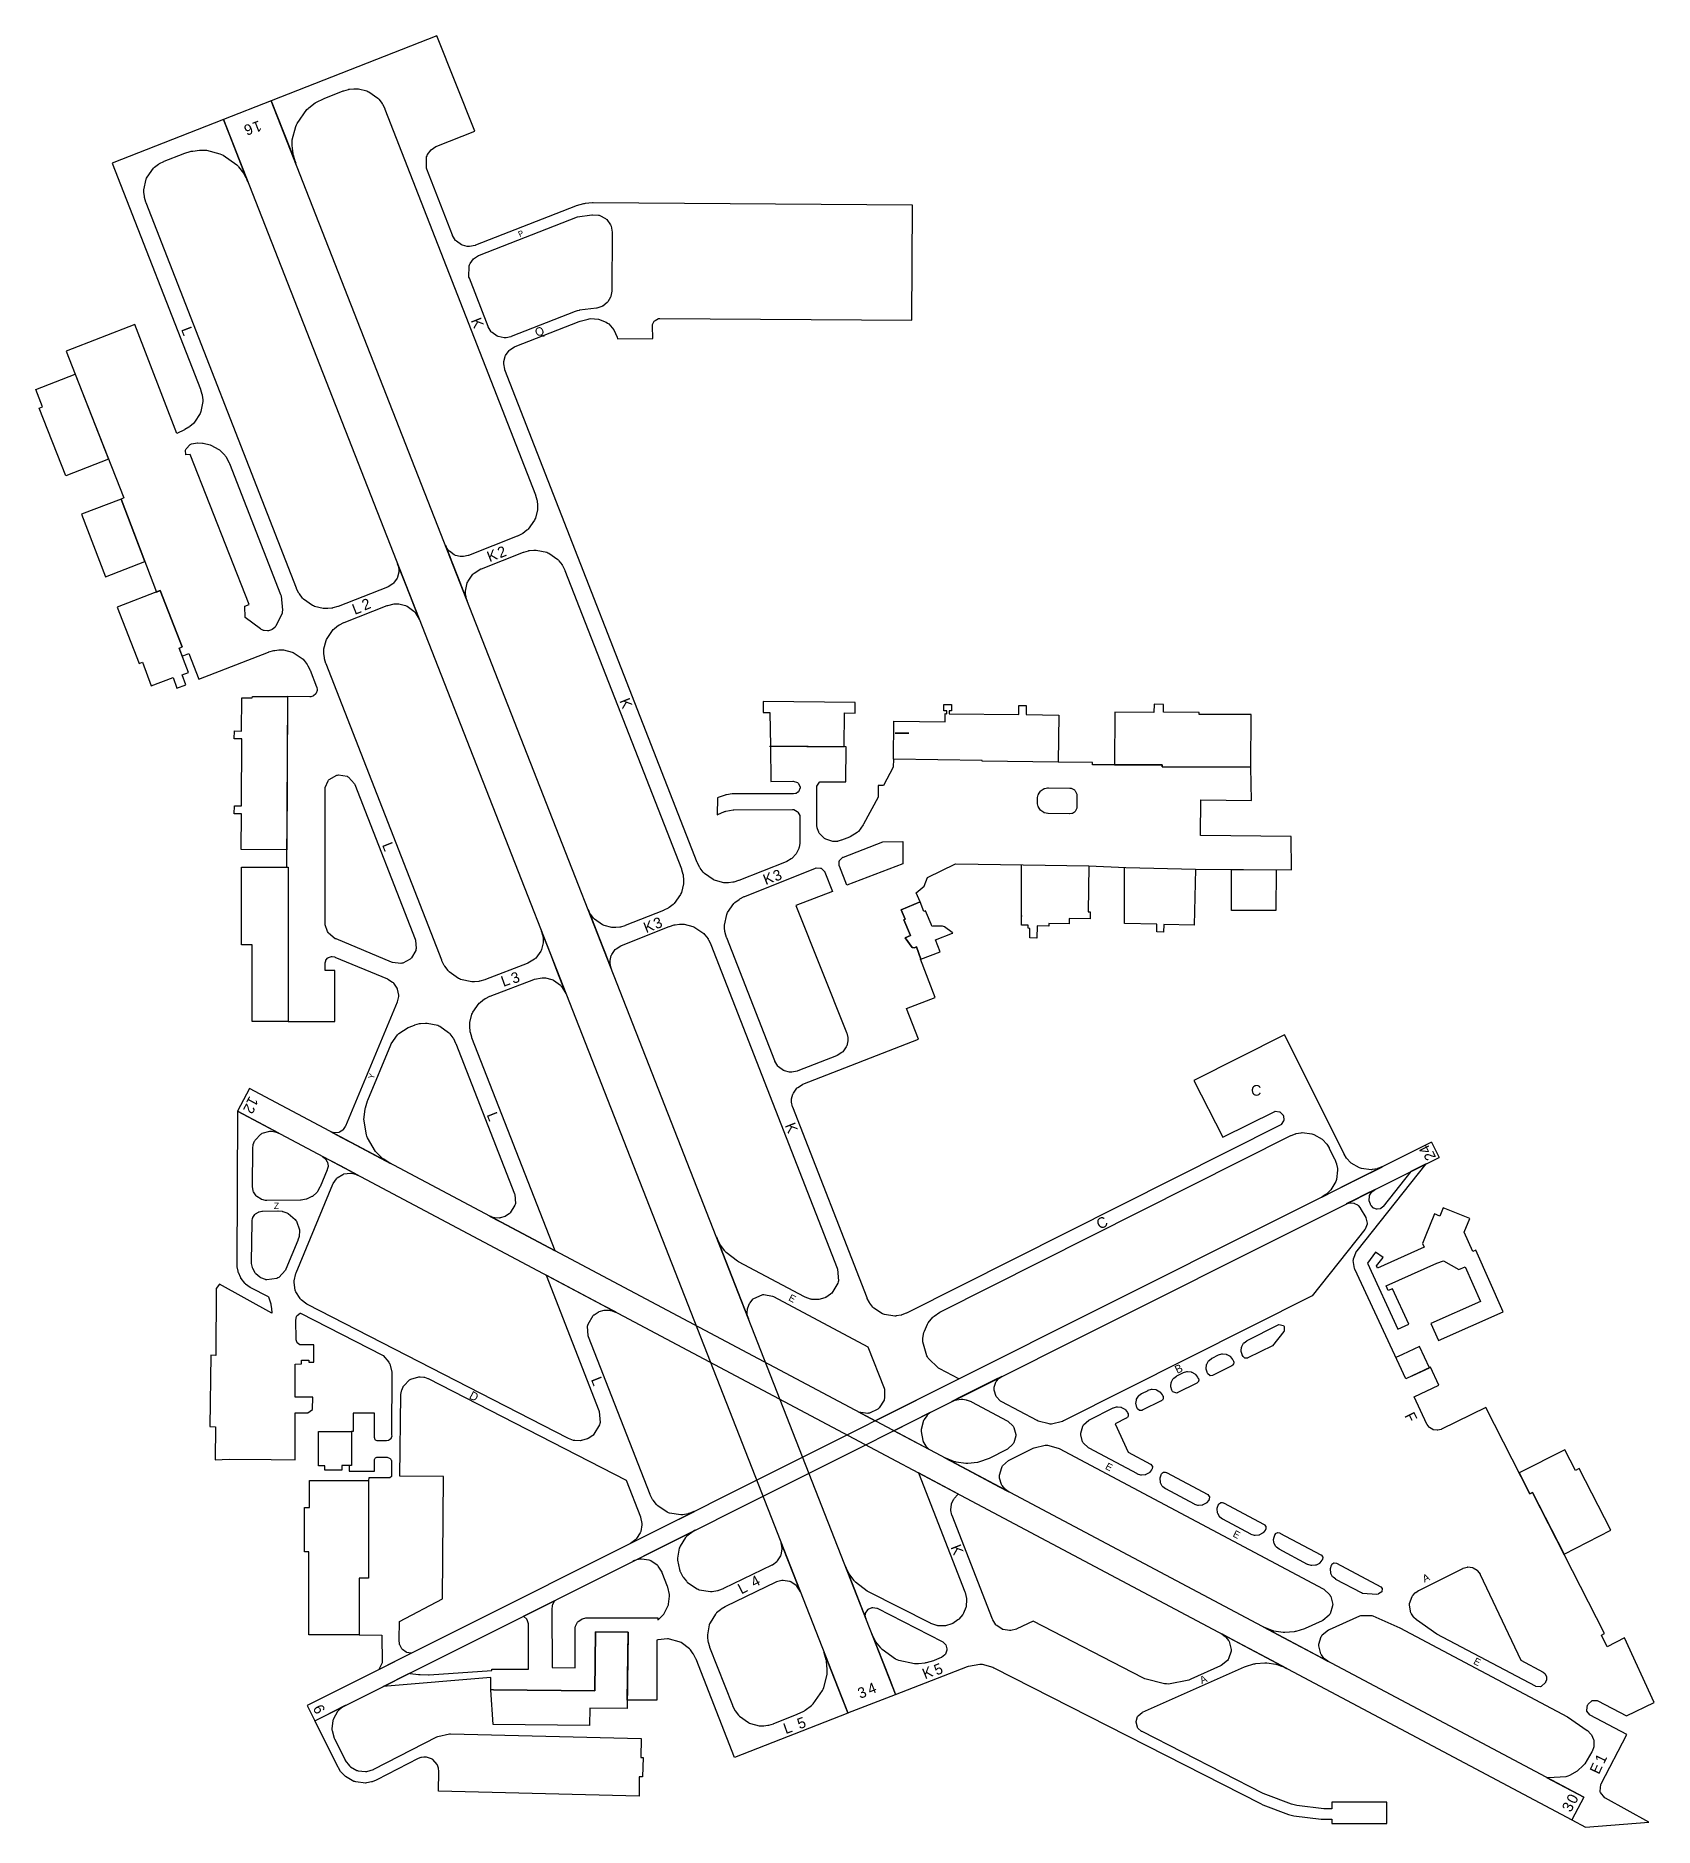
# Model space of a CAD drawing. Extents: x 0.27 to 4.8, y 1.75 to 6.77.
import ezdxf

# ---------------------------------------------------------------- set-up
doc = ezdxf.new("R2010")
doc.units = 0
doc.header["$MEASUREMENT"] = 0

msp = doc.modelspace()

# ---------------------------------------------------------------- texts
at = {"color": 0}
for s, height, rotation, p in [('1', 0.03, 201.113, (0.890796, 6.530124)), ('6', 0.03, 201.113, (0.866393, 6.522192)), ('P', 0.016084, 25.6088, (1.621937, 6.202202)), ('K', 0.03, 291.313, (1.484141, 5.969157)), ('L', 0.03, 291.066, (0.67181, 5.944118)), ('Q', 0.023758, 25.6076, (1.671087, 5.921871)), ('K', 0.03, 21.2599, (1.537059, 5.290942)), ('2', 0.03, 21.2578, (1.566513, 5.302087)), ('L', 0.03, 21.504, (1.159296, 5.143318)), ('2', 0.03, 21.5058, (1.186357, 5.15542)), ('K', 0.03, 291.664, (1.900616, 4.902856)), ('L', 0.03, 291.664, (1.235197, 4.499021)), ('K', 0.03, 21.2599, (2.310981, 4.38597)), ('3', 0.03, 21.2578, (2.338747, 4.395643)), ('K', 0.03, 21.2599, (1.975922, 4.251143)), ('3', 0.03, 21.2578, (2.003679, 4.261955)), ('L', 0.03, 19.4971, (1.575644, 4.100649)), ('3', 0.03, 19.4979, (1.603602, 4.10899)), ('Y', 0.016844, 72.2649, (1.212209, 3.840632)), ('2', 0.03, 241.556, (0.855666, 3.775837)), ('1', 0.03, 241.556, (0.864456, 3.796443)), ('L', 0.03, 291.664, (1.528412, 3.742491)), ('K', 0.03, 291.664, (2.364485, 3.712871)), ('4', 0.03, 116.005, (4.177277, 3.641111)), ('2', 0.03, 116.005, (4.190851, 3.623328)), ('Z', 0.017925, 359.639, (0.932425, 3.478024)), ('C', 0.03, 26.0753, (3.247243, 3.419902)), ('E', 0.019785, 332.003, (2.373226, 3.222984)), ('B', 0.02257, 26.0753, (3.464731, 3.015892)), ('D', 0.023482, 332.203, (1.477807, 2.948185)), ('L', 0.03, 291.664, (1.820789, 3.000491)), ('F', 0.03, 296.329, (4.100829, 2.899295)), ('E', 0.019785, 332.003, (3.261239, 2.750607)), ('E', 0.019785, 332.003, (3.618644, 2.561306)), ('K', 0.03, 291.664, (2.82881, 2.530404)), ('L', 0.03, 27.5767, (2.242962, 2.397564)), ('4', 0.03, 27.576, (2.279014, 2.416387)), ('A', 0.02096, 23.7765, (4.157626, 2.43102)), ('E', 0.019785, 332.003, (4.293145, 2.204397)), ('K', 0.03, 21.8289, (2.757572, 2.159836)), ('5', 0.03, 21.8294, (2.790231, 2.170372)), ('A', 0.02096, 23.7765, (3.533368, 2.146587)), ('3', 0.03, 21.4123, (2.576109, 2.104875)), ('4', 0.03, 21.4123, (2.603683, 2.116305)), ('6', 0.03, 296.612, (1.040727, 2.0794)), ('L', 0.03, 19.4971, (2.367158, 2.006099)), ('5', 0.03, 19.4979, (2.405793, 2.01978)), ('E', 0.03, 64.4886, (4.646484, 1.891584)), ('1', 0.03, 64.4881, (4.661036, 1.921192)), ('3', 0.03, 62.9699, (4.568109, 1.785526)), ('0', 0.03, 62.9699, (4.580713, 1.808389))]:
    msp.add_text(s, height=height, rotation=rotation, dxfattribs=at).set_placement(p)
msp.add_text('C ', height=0.03, dxfattribs=at).set_placement((3.671515, 3.79576))

# ---------------------------------------------------------------- linework, layer by layer
at = {"linetype": 'Continuous'}
for p, q in [((0.265136, 5.77539), (0.375814, 5.81863)), ((0.460015, 5.25054), (0.570856, 5.29275)), ((0.872071, 4.91515), (0.97054, 4.91461)), ((3.28999, 4.87071), (3.28928, 4.72364)), ((2.32237, 4.86974), (2.32433, 4.77539)), ((0.841797, 4.43625), (0.968044, 4.43625)), ((3.02821, 4.30013), (3.02821, 4.442572)), ((3.31706, 4.27832), (3.31706, 4.435278)), ((3.61708, 4.31526), (3.61708, 4.42968)), ((4.17751, 3.66585), (4.199, 3.62294)), ((4.09571, 3.07053), (4.077756, 3.062168)), ((1.05724, 2.75792), (1.05724, 2.85433)), ((1.03233, 2.71724), (1.19792, 2.71724)), ((1.5471, 2.03304), (1.54015, 2.13053)), ((2.54096, 2.06569), (2.6754, 2.11697))]:
    msp.add_line(p, q, dxfattribs=at)
at = {"color": 254}
for points in [[(2.54611, 4.52029), (2.5236, 4.51221), (2.52285, 4.51188), (2.51432, 4.50911), (2.51346, 4.5089), (2.51247, 4.50874), (2.50276, 4.50803), (2.50179, 4.50803), (2.49968, 4.50814), (2.47949, 4.51443), (2.47765, 4.51557), (2.47575, 4.51671), (2.46137, 4.53207), (2.46039, 4.5339), (2.4599, 4.53478), (2.45632, 4.54383), (2.45611, 4.54471), (2.45583, 4.54563), (2.45443, 4.55447), (2.45443, 4.55528), (2.45443, 4.66222), (2.45426, 4.66368), (2.46175, 4.67481), (2.46322, 4.67513), (2.53581, 4.67557), (2.53651, 4.77349), (2.32433, 4.77539), (2.32514, 4.67692), (2.38738, 4.67708), (2.38846, 4.67725), (2.40001, 4.67393), (2.4011, 4.67307), (2.40213, 4.67219), (2.40739, 4.66129), (2.4075, 4.66015), (2.4075, 4.65901), (2.40306, 4.64779), (2.40207, 4.64681), (2.40158, 4.64632), (2.39626, 4.64285), (2.39567, 4.64264), (2.39507, 4.64247), (2.38926, 4.64165), (2.38872, 4.64165), (2.22347, 4.64154), (2.21739, 4.64154), (2.20128, 4.63938), (2.19933, 4.63889), (2.19726, 4.63846), (2.17817, 4.63162), (2.17638, 4.63069), (2.17486, 4.58263), (2.1766, 4.58371), (2.19547, 4.59224), (2.19749, 4.59278), (2.19943, 4.59343), (2.21989, 4.59674), (2.22194, 4.59679), (2.38624, 4.59765), (2.38976, 4.59765), (2.39936, 4.59283), (2.40039, 4.59179), (2.40142, 4.59082), (2.40642, 4.58106), (2.40642, 4.57781), (2.40679, 4.50776), (2.40679, 4.50342), (2.40474, 4.49186), (2.40429, 4.4904), (2.40386, 4.48899), (2.3974, 4.47521), (2.39654, 4.4739), (2.39567, 4.47265), (2.38531, 4.46137), (2.38417, 4.46039), (2.38292, 4.45947), (2.37017, 4.45221), (2.36888, 4.45167), (2.23611, 4.39903), (2.23486, 4.39854), (2.22163, 4.39458), (2.22026, 4.39432), (2.21886, 4.39404), (2.20688, 4.39264), (2.2029, 4.39264), (2.19396, 4.39264), (2.16997, 4.39887), (2.1671, 4.40012), (2.16417, 4.40142), (2.13911, 4.41906), (2.1371, 4.42122), (2.13607, 4.42236), (2.12722, 4.43392), (2.12651, 4.43511), (2.12576, 4.43636), (2.11963, 4.44868), (2.11914, 4.44987), (1.58029, 5.83083), (1.57975, 5.83219), (1.57688, 5.84754), (1.57693, 5.84918), (1.57693, 5.85417), (1.5804, 5.86746), (1.58111, 5.86903), (1.58176, 5.87067), (1.59153, 5.88444), (1.59278, 5.88558), (1.59403, 5.88672), (1.60732, 5.89501), (1.60872, 5.89556), (1.78863, 5.96571), (1.79085, 5.96658), (1.81364, 5.97282), (1.81597, 5.97319), (1.82042, 5.97396), (1.84267, 5.97239), (1.86344, 5.96425), (1.86724, 5.96164), (1.87093, 5.95904), (1.88585, 5.94243), (1.89513, 5.92199), (1.896, 5.91749), (1.99431, 5.91818), (1.99403, 5.95378), (1.99403, 5.95736), (1.99892, 5.96696), (2, 5.96793), (2.00097, 5.96897), (2.01085, 5.9739), (2.01417, 5.9739), (2.72043, 5.96918), (2.72265, 6.29221), (1.8279, 6.29807), (1.82579, 6.29812), (1.80458, 6.29628), (1.80251, 6.29585), (1.8004, 6.29546), (1.77989, 6.28965), (1.77794, 6.2889), (1.49794, 6.17958), (1.49653, 6.1791), (1.48107, 6.17626), (1.47944, 6.17626), (1.47444, 6.17626), (1.46115, 6.17974), (1.45958, 6.18039), (1.45796, 6.1811), (1.44417, 6.19086), (1.44303, 6.19206), (1.44189, 6.19336), (1.4336, 6.20671), (1.43306, 6.20806), (1.36111, 6.39264), (1.35986, 6.39572), (1.36046, 6.42774), (1.36182, 6.43072), (1.36312, 6.43375), (1.37288, 6.44667), (1.38607, 6.45606), (1.38917, 6.45725), (1.49582, 6.49957), (1.3896, 6.76665), (0.925131, 6.58475), (0.942762, 6.53999), (0.993761, 6.40972), (0.992947, 6.41168), (0.987033, 6.43213), (0.986654, 6.43431), (0.986219, 6.43647), (0.984104, 6.45893), (0.984158, 6.46126), (0.984158, 6.47515), (0.993869, 6.51237), (0.995822, 6.51682), (0.997775, 6.52132), (1.02517, 6.56), (1.02859, 6.56321), (1.03027, 6.56478), (1.04823, 6.57844), (1.05013, 6.57958), (1.05198, 6.58078), (1.07113, 6.59033), (1.07308, 6.5911), (1.12706, 6.61219), (1.12831, 6.61268), (1.14149, 6.6166), (1.1429, 6.61681), (1.14426, 6.61708), (1.15625, 6.61849), (1.16027, 6.61849), (1.16922, 6.61849), (1.1932, 6.61225), (1.19613, 6.61094), (1.19895, 6.60969), (1.2238, 6.59196), (1.22586, 6.58974), (1.22683, 6.58865), (1.23562, 6.57715), (1.23638, 6.57596), (1.23714, 6.57476), (1.24327, 6.5625), (1.24376, 6.56125), (1.66558, 5.48025), (1.66601, 5.47906), (1.66986, 5.46599), (1.67014, 5.46457), (1.67036, 5.46322), (1.67165, 5.45122), (1.67165, 5.44721), (1.67165, 5.43832), (1.66542, 5.41444), (1.66417, 5.41151), (1.66292, 5.40864), (1.64524, 5.38385), (1.64307, 5.38178), (1.64193, 5.38081), (1.63038, 5.37201), (1.62918, 5.37125), (1.62799, 5.3705), (1.61578, 5.36436), (1.61458, 5.36388), (1.47808, 5.31044), (1.47672, 5.3099), (1.46397, 5.30697), (1.45975, 5.30697), (1.45475, 5.30697), (1.44146, 5.31044), (1.43989, 5.31108), (1.43826, 5.31179), (1.42449, 5.32167), (1.42333, 5.32292), (1.42215, 5.32417), (1.4139, 5.3374), (1.41336, 5.33876), (1.43153, 5.29221), (1.449, 5.2475), (1.47461, 5.18235), (1.47456, 5.18246), (1.47401, 5.18365), (1.47401, 5.18375), (1.47396, 5.18392), (1.47353, 5.18517), (1.47347, 5.18528), (1.47336, 5.18554), (1.47271, 5.18804), (1.47265, 5.18832), (1.47244, 5.18881), (1.47119, 5.19412), (1.47114, 5.19461), (1.47092, 5.19569), (1.46972, 5.20497), (1.46972, 5.20806), (1.46972, 5.21044), (1.47467, 5.23361), (1.47569, 5.23583), (1.47667, 5.23812), (1.49035, 5.25743), (1.49208, 5.259), (1.49376, 5.26064), (1.51237, 5.27229), (1.51432, 5.27306), (1.63178, 5.31901), (1.63297, 5.3195), (1.64611, 5.32335), (1.64751, 5.32362), (1.64893, 5.32389), (1.66086, 5.32531), (1.66488, 5.32531), (1.66786, 5.32531), (1.69781, 5.31896), (1.70068, 5.31765), (1.70356, 5.3164), (1.72835, 5.29878), (1.73042, 5.29656), (1.73144, 5.29546), (1.74024, 5.2839), (1.741, 5.28267), (1.74175, 5.28153), (1.74783, 5.26915), (1.74832, 5.2679), (2.07488, 4.43126), (2.07536, 4.43001), (2.07915, 4.41683), (2.07943, 4.41542), (2.07969, 4.41407), (2.08094, 4.39974), (2.08094, 4.39822), (2.08094, 4.38932), (2.07488, 4.3655), (2.07362, 4.36263), (2.07237, 4.35975), (2.05479, 4.33496), (2.05263, 4.3329), (2.05154, 4.33192), (2.04004, 4.32314), (2.0389, 4.32237), (2.03765, 4.32161), (2.0255, 4.31538), (2.02431, 4.31489), (1.91737, 4.27251), (1.91624, 4.27208), (1.90451, 4.26861), (1.90332, 4.26833), (1.90207, 4.26812), (1.89133, 4.26682), (1.88781, 4.26682), (1.87983, 4.26682), (1.85851, 4.2724), (1.85596, 4.27349), (1.85335, 4.27463), (1.83122, 4.29025), (1.82943, 4.29221), (1.82844, 4.29318), (1.82053, 4.30354), (1.81988, 4.30458), (1.81917, 4.30567), (1.81375, 4.31657), (1.81332, 4.31765), (1.84267, 4.24278), (1.86014, 4.19819), (1.87831, 4.15181), (1.87771, 4.15321), (1.87483, 4.1659), (1.87483, 4.17014), (1.87483, 4.17513), (1.87831, 4.18842), (1.87901, 4.19), (1.87967, 4.19162), (1.88932, 4.2054), (1.89057, 4.20654), (1.89176, 4.20768), (1.905, 4.21599), (1.90642, 4.21653), (2.04058, 4.27001), (2.04178, 4.27051), (2.0549, 4.27447), (2.05638, 4.27474), (2.05772, 4.27501), (2.06972, 4.27636), (2.07374, 4.27636), (2.08268, 4.27636), (2.10678, 4.27018), (2.10969, 4.26888), (2.11257, 4.26764), (2.13753, 4.25), (2.1396, 4.24778), (2.14063, 4.24669), (2.14953, 4.23514), (2.15028, 4.23389), (2.15104, 4.23269), (2.15717, 4.22043), (2.15767, 4.21918), (2.51139, 3.3125), (2.51258, 3.3094), (2.51481, 3.27701), (2.51406, 3.27376), (2.51324, 3.27056), (2.49653, 3.24251), (2.49403, 3.24029), (2.49283, 3.23931), (2.47944, 3.23058), (2.47792, 3.22987), (2.4764, 3.22922), (2.46029, 3.2245), (2.45861, 3.22428), (2.45688, 3.22412), (2.44011, 3.22483), (2.43847, 3.22515), (2.43685, 3.22547), (2.42165, 3.23085), (2.42031, 3.23156), (2.23529, 3.32986), (2.23182, 3.33176), (2.20047, 3.35633), (2.19775, 3.35932), (2.1964, 3.36083), (2.18451, 3.37696), (2.18349, 3.37864), (2.1824, 3.38037), (2.17356, 3.39806), (2.1729, 3.39985), (2.19114, 3.35335), (2.25017, 3.20281), (2.26281, 3.17042), (2.26258, 3.17101), (2.26079, 3.17676), (2.26069, 3.17736), (2.26053, 3.17796), (2.2595, 3.18414), (2.25944, 3.18474), (2.25933, 3.18604), (2.26036, 3.19906), (2.26069, 3.20031), (2.26096, 3.20161), (2.266, 3.21349), (2.26665, 3.21457), (2.26731, 3.21565), (2.27518, 3.22521), (2.2761, 3.22597), (2.278, 3.22771), (2.30078, 3.2379), (2.30333, 3.23817), (2.30583, 3.2385), (2.33051, 3.234), (2.33279, 3.23281), (2.59739, 3.09207), (2.6429, 2.97553), (2.64367, 2.9731), (2.64426, 2.94743), (2.64361, 2.94488), (2.6429, 2.94239), (2.62939, 2.92046), (2.6275, 2.91872), (2.62554, 2.91699), (2.60226, 2.90619), (2.59972, 2.90582), (2.59711, 2.90543), (2.57161, 2.90907), (2.56928, 2.91015), (2.61789, 2.88444), (2.85238, 3.00179), (2.79958, 3.02983), (2.7959, 3.03179), (2.76654, 3.0599), (2.76443, 3.06347), (2.76232, 3.06706), (2.75185, 3.10622), (2.75196, 3.11029), (2.75196, 3.11626), (2.75483, 3.13222), (2.75543, 3.13417), (2.75597, 3.13618), (2.76443, 3.15522), (2.76557, 3.15696), (2.76665, 3.15881), (2.77994, 3.17475), (2.78153, 3.17611), (2.78304, 3.17751), (2.79964, 3.18886), (2.80138, 3.18972), (3.78347, 3.68386), (3.7845, 3.6844), (3.7959, 3.68886), (3.7971, 3.68918), (3.79829, 3.68956), (3.81099, 3.692), (3.81233, 3.69206), (3.815, 3.69233), (3.8419, 3.68918), (3.84457, 3.68832), (3.84722, 3.68744), (3.87076, 3.67389), (3.87278, 3.6721), (3.87375, 3.67122), (3.88254, 3.66174), (3.88336, 3.66069), (3.88411, 3.65972), (3.8904, 3.64931), (3.89094, 3.64822), (3.90554, 3.61903), (3.90608, 3.618), (3.9106, 3.60667), (3.91097, 3.60542), (3.91129, 3.60422), (3.91363, 3.59147), (3.91374, 3.59011), (3.91396, 3.58751), (3.91086, 3.56065), (3.91, 3.55794), (3.90913, 3.55533), (3.89551, 3.5319), (3.89378, 3.52983), (3.89285, 3.52892), (3.88336, 3.52024), (3.88238, 3.51942), (3.88135, 3.51867), (3.87104, 3.51221), (3.87001, 3.51167), (3.9414, 3.54753), (3.96821, 3.56099), (4.03971, 3.59679), (4.03863, 3.59631), (4.02729, 3.5919), (4.0261, 3.59153), (4.0249, 3.59115), (4.01226, 3.58871), (4.01096, 3.5886), (4.00825, 3.58838), (3.98133, 3.59147), (3.97874, 3.59233), (3.97607, 3.59326), (3.95264, 3.60688), (3.95068, 3.60861), (3.94965, 3.60954), (3.94092, 3.61903), (3.94015, 3.62001), (3.93935, 3.62104), (3.933, 3.63146), (3.93251, 3.63249), (3.76531, 3.9661), (3.51112, 3.83849), (3.59267, 3.67958), (3.73807, 3.75196), (3.73921, 3.75228), (3.75108, 3.75103), (3.75222, 3.75043), (3.75325, 3.74994), (3.76156, 3.74143), (3.7621, 3.74029), (3.76258, 3.73926), (3.76361, 3.72738), (3.76335, 3.72613), (3.76303, 3.72488), (3.75618, 3.71511), (3.75526, 3.71446), (2.70594, 3.18653), (2.70486, 3.18599), (2.69293, 3.18138), (2.69168, 3.18099), (2.69038, 3.18061), (2.67692, 3.17828), (2.67557, 3.17817), (2.67269, 3.178), (2.64415, 3.18218), (2.64139, 3.18321), (2.63857, 3.18431), (2.61458, 3.20019), (2.61262, 3.20221), (2.61165, 3.20329), (2.60314, 3.21403), (2.60249, 3.21511), (2.60172, 3.21631), (2.59597, 3.22775), (2.59554, 3.22889), (2.3871, 3.76318), (2.3865, 3.7646), (2.38363, 3.77746), (2.38363, 3.78168), (2.38363, 3.78662), (2.38715, 3.79981), (2.38792, 3.80138), (2.38857, 3.803), (2.39833, 3.81685), (2.39958, 3.81793), (2.40076, 3.81907), (2.41407, 3.82742), (2.41542, 3.8279), (2.73904, 3.95415), (2.70557, 4.04015), (2.78614, 4.0715), (2.74457, 4.17817), (2.74636, 4.17887), (2.73361, 4.21262), (2.72819, 4.21056), (2.72179, 4.21153), (2.70193, 4.2385), (2.71669, 4.24457), (2.69819, 4.28901), (2.70236, 4.29069), (2.69125, 4.31722), (2.74376, 4.33903), (2.73318, 4.36475), (2.75489, 4.38303), (2.76471, 4.40722), (2.84293, 4.44613), (3.0325, 4.44249), (3.21653, 4.43972), (3.32086, 4.43511), (3.51611, 4.43039), (3.78489, 4.4285), (3.78429, 4.52279), (3.52974, 4.52485), (3.53125, 4.625), (3.67279, 4.62278), (3.67122, 4.71679), (3.4221, 4.71793), (3.4221, 4.72293), (3.28928, 4.72364), (3.22711, 4.72293), (3.22711, 4.72933), (3.13124, 4.73068), (2.91749, 4.73335), (2.91749, 4.73583), (2.66906, 4.73888), (2.66818, 4.71696), (2.64128, 4.66488), (2.62597, 4.66488), (2.62597, 4.63249), (2.58556, 4.55707), (2.58453, 4.55507), (2.57086, 4.53678), (2.56917, 4.53515), (2.56743, 4.53358), (2.54818, 4.52115), (2.54611, 4.52029)], [(0.682075, 5.66238), (0.660807, 5.65207), (0.542914, 5.9579), (0.349881, 5.88249), (0.375814, 5.81863), (0.511501, 5.4714), (0.503907, 5.46832), (0.603353, 5.20751), (0.61404, 5.21181), (0.675401, 5.05404), (0.667372, 5.04958), (0.675401, 5.02761), (0.694282, 5.03515), (0.722493, 4.96289), (0.917481, 5.03917), (0.918728, 5.03965), (0.931913, 5.04351), (0.933322, 5.04372), (0.934679, 5.04406), (0.946669, 5.04542), (0.950683, 5.04542), (0.959581, 5.04542), (0.983507, 5.03917), (0.986382, 5.03792), (0.989258, 5.03668), (1.01421, 5.01904), (1.01628, 5.01682), (1.01725, 5.01574), (1.02604, 5.00412), (1.0268, 5.00293), (1.02756, 5.00174), (1.03369, 4.98942), (1.03418, 4.98817), (1.05235, 4.94151), (1.05257, 4.94092), (1.05366, 4.93349), (1.0536, 4.93261), (1.05349, 4.93181), (1.05062, 4.92372), (1.05013, 4.9229), (1.04964, 4.92219), (1.04313, 4.91661), (1.04237, 4.91624), (1.04161, 4.9159), (1.03559, 4.91428), (1.03364, 4.91428), (0.97054, 4.91461), (0.968044, 4.43625), (0.972928, 4.43625), (0.972928, 4.0039), (1.10308, 4.0039), (1.10308, 4.14626), (1.07596, 4.14626), (1.07596, 4.16585), (1.07596, 4.16808), (1.07769, 4.17393), (1.07807, 4.17469), (1.07845, 4.17551), (1.08409, 4.18201), (1.08485, 4.18251), (1.08561, 4.183), (1.09386, 4.18576), (1.09473, 4.18582), (1.09554, 4.18587), (1.10308, 4.18457), (1.10373, 4.18431), (1.25071, 4.12294), (1.25206, 4.1224), (1.26514, 4.11382), (1.26638, 4.11263), (1.26752, 4.11149), (1.27696, 4.09744), (1.27762, 4.09581), (1.27827, 4.09418), (1.28141, 4.07758), (1.28141, 4.07585), (1.28136, 4.07422), (1.27816, 4.05897), (1.27762, 4.05761), (1.13292, 3.71001), (1.13254, 3.70921), (1.12701, 3.70107), (1.12625, 3.70031), (1.12549, 3.69954), (1.11643, 3.69374), (1.1154, 3.69336), (1.11431, 3.69299), (1.10357, 3.69162), (1.10248, 3.69168), (1.1014, 3.69179), (1.09191, 3.69472), (1.09109, 3.69515), (1.12028, 3.67958), (1.14681, 3.66558), (1.25944, 3.60568), (1.2577, 3.60667), (1.24067, 3.61762), (1.23904, 3.61887), (1.23736, 3.62017), (1.22184, 3.63476), (1.22043, 3.63639), (1.2175, 3.63971), (1.19488, 3.67785), (1.19336, 3.68207), (1.19179, 3.68642), (1.18495, 3.73036), (1.18511, 3.73469), (1.18522, 3.73693), (1.18799, 3.75797), (1.18848, 3.75999), (1.18891, 3.76204), (1.19504, 3.78142), (1.19586, 3.78321), (1.26042, 3.93832), (1.26156, 3.94114), (1.27859, 3.96615), (1.28082, 3.96832), (1.28304, 3.97049), (1.30859, 3.98676), (1.31142, 3.98779), (1.32623, 3.99349), (1.32747, 3.99397), (1.34066, 3.99772), (1.34207, 3.99794), (1.34343, 3.99821), (1.3578, 3.99951), (1.35932, 3.99946), (1.3623, 3.99946), (1.39199, 3.99306), (1.39486, 3.99181), (1.39768, 3.99056), (1.42236, 3.97293), (1.42443, 3.97071), (1.4254, 3.96962), (1.43425, 3.95806), (1.435, 3.95682), (1.43571, 3.95568), (1.44174, 3.94347), (1.44222, 3.94222), (1.60667, 3.52083), (1.60758, 3.5185), (1.60932, 3.49349), (1.60872, 3.491), (1.60813, 3.48856), (1.59521, 3.46701), (1.59332, 3.46528), (1.59239, 3.46451), (1.58214, 3.45779), (1.58094, 3.45725), (1.57981, 3.45676), (1.56739, 3.45324), (1.56614, 3.45307), (1.56478, 3.4529), (1.55181, 3.4534), (1.55057, 3.45361), (1.54992, 3.45372), (1.54389, 3.45535), (1.54335, 3.45557), (1.54303, 3.45568), (1.54015, 3.45688), (1.53988, 3.45692), (1.53971, 3.45703), (1.53842, 3.45763), (1.53836, 3.45763), (1.53825, 3.45768), (1.53749, 3.45806), (1.53749, 3.45806), (1.53711, 3.45833), (1.53668, 3.4585), (1.56739, 3.44222), (1.72071, 3.36083), (1.48753, 3.95833), (1.48703, 3.95958), (1.48318, 3.97282), (1.48292, 3.97418), (1.48264, 3.97564), (1.48133, 3.99018), (1.48139, 3.99164), (1.48139, 4.00065), (1.48774, 4.02463), (1.48904, 4.0275), (1.49029, 4.03039), (1.50819, 4.05524), (1.51042, 4.05724), (1.51144, 4.05832), (1.52306, 4.06706), (1.52431, 4.06776), (1.5255, 4.06858), (1.53792, 4.07465), (1.53917, 4.07514), (1.66097, 4.12181), (1.66287, 4.12256), (1.68435, 4.12646), (1.68668, 4.12642), (1.69353, 4.12642), (1.71197, 4.12147), (1.71419, 4.12044), (1.71636, 4.11947), (1.73557, 4.10574), (1.73719, 4.104), (1.73876, 4.10232), (1.75032, 4.08388), (1.75108, 4.08192), (1.72586, 4.14665), (1.70833, 4.1914), (1.68251, 4.25694), (1.68289, 4.25597), (1.68588, 4.24571), (1.68608, 4.24457), (1.68631, 4.24354), (1.68733, 4.23426), (1.68733, 4.23112), (1.68733, 4.22418), (1.68235, 4.20546), (1.68137, 4.20318), (1.68039, 4.20096), (1.66661, 4.18164), (1.66488, 4.18001), (1.66314, 4.17844), (1.64442, 4.16689), (1.64253, 4.16612), (1.52528, 4.12125), (1.52399, 4.12076), (1.51004, 4.11681), (1.50863, 4.11654), (1.50717, 4.11626), (1.49457, 4.11486), (1.4904, 4.11486), (1.48719, 4.1149), (1.45589, 4.12169), (1.4529, 4.12304), (1.44987, 4.1244), (1.42378, 4.14296), (1.42165, 4.14529), (1.42057, 4.14643), (1.41129, 4.15864), (1.41054, 4.15989), (1.40972, 4.16118), (1.40326, 4.1741), (1.40278, 4.1754), (1.07878, 5.00586), (1.07829, 5.00711), (1.07444, 5.02029), (1.07416, 5.02165), (1.07389, 5.02306), (1.07265, 5.03504), (1.07265, 5.03901), (1.07265, 5.04796), (1.07888, 5.07183), (1.08013, 5.07471), (1.08138, 5.07764), (1.09901, 5.10243), (1.10124, 5.10444), (1.10232, 5.10547), (1.11388, 5.11431), (1.11513, 5.11501), (1.11627, 5.11578), (1.12847, 5.1219), (1.12972, 5.12235), (1.24984, 5.16943), (1.25179, 5.17025), (1.26969, 5.17432), (1.27572, 5.17432), (1.28266, 5.17432), (1.30127, 5.16943), (1.30349, 5.16846), (1.30572, 5.16754), (1.32503, 5.15381), (1.32666, 5.15207), (1.32823, 5.15033), (1.3399, 5.13178), (1.34071, 5.12989), (1.31516, 5.19499), (1.29763, 5.23975), (1.2793, 5.28624), (1.27984, 5.28489), (1.28277, 5.27208), (1.28277, 5.26779), (1.28277, 5.26286), (1.2793, 5.24957), (1.27859, 5.24794), (1.27789, 5.24636), (1.26812, 5.23253), (1.26693, 5.23139), (1.26568, 5.23025), (1.25244, 5.222), (1.25108, 5.2214), (1.11252, 5.16721), (1.11127, 5.16672), (1.09814, 5.16292), (1.09679, 5.16265), (1.09532, 5.16238), (1.08328, 5.16097), (1.07932, 5.16097), (1.07037, 5.16097), (1.0465, 5.16721), (1.04362, 5.16846), (1.04069, 5.16976), (1.0159, 5.1875), (1.01389, 5.18972), (1.0128, 5.19081), (1.00396, 5.20231), (1.0032, 5.20344), (1.00244, 5.20469), (0.996311, 5.21701), (0.995822, 5.21821), (0.574328, 6.29889), (0.573839, 6.30013), (0.569988, 6.31321), (0.569715, 6.31456), (0.569444, 6.31603), (0.568033, 6.32796), (0.568033, 6.33192), (0.568033, 6.33496), (0.574382, 6.36475), (0.575683, 6.36762), (0.576932, 6.37056), (0.594564, 6.39535), (0.596789, 6.39735), (0.597874, 6.39844), (0.609321, 6.40722), (0.610568, 6.40793), (0.611763, 6.40869), (0.624024, 6.41482), (0.625271, 6.41525), (0.678494, 6.43625), (0.680393, 6.43701), (0.7009, 6.44299), (0.703071, 6.44336), (0.70524, 6.44379), (0.723796, 6.44586), (0.729981, 6.44586), (0.743869, 6.44586), (0.781088, 6.43614), (0.785536, 6.43419), (0.789985, 6.43224), (0.828722, 6.40479), (0.831922, 6.40136), (0.833496, 6.39968), (0.847276, 6.38178), (0.848469, 6.37989), (0.84961, 6.37804), (0.859104, 6.35889), (0.859864, 6.35693), (0.808865, 6.48719), (0.791396, 6.53196), (0.479438, 6.40972), (0.726671, 5.7761), (0.72716, 5.77496), (0.730849, 5.76232), (0.731119, 5.76096), (0.731392, 5.75965), (0.732856, 5.74593), (0.73291, 5.74447), (0.73291, 5.74164), (0.727701, 5.71332), (0.726671, 5.71056), (0.725586, 5.70779), (0.710015, 5.68343), (0.708062, 5.68137), (0.707086, 5.68033), (0.696615, 5.67122), (0.695529, 5.67042), (0.694444, 5.66965), (0.683214, 5.66297), (0.682075, 5.66238)], [(1.88097, 6.21511), (1.87999, 6.05263), (1.87993, 6.05126), (1.87733, 6.03717), (1.87679, 6.03569), (1.87625, 6.03429), (1.86837, 6.02106), (1.86735, 6.01986), (1.86626, 6.01872), (1.85428, 6.00922), (1.85292, 6.00846), (1.85157, 6.00782), (1.83772, 6.00353), (1.83637, 6.00331), (1.78874, 5.99724), (1.78819, 5.99718), (1.78315, 5.99621), (1.78267, 5.9961), (1.78217, 5.99599), (1.77729, 5.99436), (1.77681, 5.99414), (1.59793, 5.92378), (1.59651, 5.92324), (1.58365, 5.92014), (1.57943, 5.92014), (1.57775, 5.92019), (1.56114, 5.92372), (1.55957, 5.92443), (1.55794, 5.92513), (1.54406, 5.9349), (1.54292, 5.93608), (1.54178, 5.93733), (1.53353, 5.95074), (1.53304, 5.9521), (1.48042, 6.08697), (1.47917, 6.09006), (1.47976, 6.12218), (1.48112, 6.12517), (1.48242, 6.12825), (1.49224, 6.14122), (1.50564, 6.1505), (1.50874, 6.15169), (1.78347, 6.259), (1.82389, 6.26486), (1.82542, 6.26514), (1.84239, 6.26411), (1.84418, 6.26361), (1.84592, 6.26313), (1.86242, 6.25435), (1.86388, 6.25304), (1.86535, 6.25179), (1.87631, 6.23676), (1.87706, 6.23503), (1.87776, 6.2334), (1.88097, 6.21669), (1.88097, 6.21511)], [(0.894857, 5.10433), (0.851671, 5.13639), (0.850857, 5.16764), (0.862901, 5.17219), (0.698079, 5.59293), (0.685981, 5.59179), (0.684462, 5.60525), (0.685547, 5.60736), (0.686307, 5.60883), (0.698079, 5.6211), (0.699707, 5.62196), (0.701281, 5.62283), (0.718099, 5.62619), (0.719726, 5.62597), (0.732206, 5.62483), (0.734158, 5.62468), (0.754015, 5.62022), (0.755968, 5.61947), (0.757921, 5.61871), (0.776476, 5.60851), (0.778212, 5.60721), (0.779893, 5.60596), (0.794814, 5.59099), (0.796115, 5.58931), (0.797364, 5.58762), (0.807183, 5.56988), (0.807943, 5.56803), (0.951226, 5.20057), (0.952692, 5.19678), (0.95676, 5.15642), (0.956108, 5.15235), (0.955404, 5.14833), (0.938097, 5.11182), (0.935439, 5.10872), (0.934842, 5.10813), (0.927735, 5.1026), (0.926921, 5.10211), (0.926053, 5.10167), (0.916938, 5.09874), (0.915961, 5.09864), (0.914985, 5.09853), (0.905382, 5.09939), (0.90446, 5.09961), (0.903538, 5.09988), (0.895508, 5.10385), (0.894857, 5.10433)], [(1.07596, 4.6525), (1.07596, 4.65935), (1.08431, 4.67796), (1.08599, 4.67985), (1.08757, 4.68181), (1.10862, 4.69428), (1.11111, 4.69472), (1.1135, 4.69521), (1.13764, 4.69125), (1.13987, 4.69), (1.14204, 4.68881), (1.15809, 4.67042), (1.15902, 4.66808), (1.32834, 4.23432), (1.32916, 4.23215), (1.33111, 4.20806), (1.33057, 4.20557), (1.33002, 4.20307), (1.31831, 4.18207), (1.31668, 4.18039), (1.31489, 4.17865), (1.29351, 4.16758), (1.29112, 4.1671), (1.28868, 4.16661), (1.2647, 4.16906), (1.26248, 4.16997), (1.10682, 4.23503), (1.1046, 4.23594), (1.08583, 4.25136), (1.08442, 4.25347), (1.08295, 4.25558), (1.07596, 4.27474), (1.07596, 4.28108), (1.07596, 4.6525)], [(3.10275, 4.58653), (3.10189, 4.58658), (3.09272, 4.58843), (3.09179, 4.58876), (3.09087, 4.58914), (3.08263, 4.59483), (3.08192, 4.59554), (3.08117, 4.59631), (3.07574, 4.60471), (3.07542, 4.60558), (3.07503, 4.60656), (3.07335, 4.61404), (3.07335, 4.61654), (3.07335, 4.62875), (3.07335, 4.63157), (3.07503, 4.63894), (3.07542, 4.63986), (3.07579, 4.64085), (3.08149, 4.64936), (3.08225, 4.65012), (3.08301, 4.65088), (3.09169, 4.65642), (3.09267, 4.65679), (3.09358, 4.65717), (3.10118, 4.65875), (3.10374, 4.65875), (3.16363, 4.65767), (3.1671, 4.65767), (3.17649, 4.65272), (3.17751, 4.65169), (3.1785, 4.65072), (3.18321, 4.64094), (3.18321, 4.63764), (3.18321, 4.60558), (3.18321, 4.602), (3.17828, 4.59229), (3.17725, 4.59125), (3.17676, 4.59076), (3.17096, 4.58708), (3.17031, 4.58681), (3.16965, 4.58658), (3.16347, 4.58556), (3.16292, 4.58556), (3.10275, 4.58653)], [(2.51753, 4.43875), (2.51708, 4.43989), (2.51719, 4.45275), (2.51779, 4.45404), (2.51833, 4.45535), (2.52761, 4.46414), (2.52875, 4.46457), (2.63943, 4.50765), (2.69596, 4.50863), (2.69553, 4.44613), (2.53863, 4.38558), (2.51753, 4.43875)], [(2.50987, 3.90767), (2.40099, 3.86513), (2.39958, 3.86464), (2.38411, 3.86182), (2.38249, 3.86182), (2.3775, 3.86182), (2.36421, 3.86529), (2.36262, 3.866), (2.361, 3.86669), (2.34728, 3.87651), (2.34614, 3.87776), (2.345, 3.87901), (2.33675, 3.89225), (2.33626, 3.89361), (2.20182, 4.23807), (2.20133, 4.23931), (2.19749, 4.25239), (2.19721, 4.25375), (2.19694, 4.25515), (2.19553, 4.26714), (2.19553, 4.27111), (2.19553, 4.27408), (2.20182, 4.30376), (2.20307, 4.30664), (2.20432, 4.30951), (2.22174, 4.33436), (2.2239, 4.33637), (2.22499, 4.3374), (2.23643, 4.34619), (2.23762, 4.34694), (2.23882, 4.34771), (2.25097, 4.35394), (2.25222, 4.35444), (2.45111, 4.4336), (2.45226, 4.43408), (2.46517, 4.43392), (2.46653, 4.43332), (2.46783, 4.43278), (2.47672, 4.42339), (2.47721, 4.42219), (2.49794, 4.3686), (2.396, 4.32932), (2.53803, 3.97276), (2.53857, 3.9714), (2.54167, 3.95861), (2.54167, 3.95432), (2.54167, 3.94933), (2.53814, 3.93593), (2.53749, 3.93431), (2.53678, 3.93272), (2.52701, 3.91878), (2.52582, 3.91764), (2.52458, 3.91656), (2.51124, 3.90826), (2.50987, 3.90767)], [(0.994575, 3.11317), (0.994303, 3.16525), (0.994086, 3.16635), (0.996094, 3.17731), (0.996799, 3.17833), (0.99745, 3.17942), (1.00635, 3.18625), (1.00738, 3.18653), (1.2372, 3.06862), (1.23909, 3.06717), (1.25478, 3.04861), (1.25597, 3.04639), (1.25711, 3.04417), (1.26335, 3.02078), (1.26346, 3.01833), (1.26237, 2.84668), (1.26248, 2.84619), (1.26275, 2.84087), (1.26264, 2.84028), (1.26253, 2.83974), (1.26009, 2.83436), (1.25971, 2.83388), (1.25933, 2.83339), (1.25467, 2.82986), (1.25418, 2.82958), (1.25363, 2.82943), (1.24853, 2.82844), (1.24805, 2.82844), (1.2232, 2.82818), (1.22152, 2.82818), (1.21701, 2.83062), (1.21652, 2.83111), (1.21604, 2.8316), (1.21414, 2.83735), (1.21419, 2.83789), (1.21457, 2.90608), (1.15473, 2.90608), (1.15473, 2.85417), (1.14974, 2.85433), (1.14974, 2.75944), (1.14334, 2.75944), (1.14334, 2.74376), (1.21349, 2.74376), (1.21457, 2.74306), (1.21419, 2.77431), (1.21419, 2.77576), (1.21609, 2.77979), (1.21652, 2.78017), (1.21696, 2.7806), (1.22108, 2.78267), (1.22249, 2.78267), (1.24957, 2.78222), (1.25032, 2.78222), (1.25819, 2.77875), (1.2589, 2.77806), (1.25917, 2.77772), (1.26145, 2.77376), (1.26166, 2.77333), (1.26177, 2.77294), (1.26237, 2.76958), (1.26237, 2.76844), (1.26237, 2.72874), (1.26221, 2.72808), (1.25716, 2.72439), (1.25651, 2.72444), (1.19835, 2.72461), (1.19792, 2.71724), (1.19792, 2.44374), (1.17166, 2.44374), (1.17166, 2.28418), (1.23486, 2.28401), (1.23557, 2.20637), (1.22667, 2.18733), (1.31722, 2.23281), (1.31613, 2.23286), (1.30512, 2.23535), (1.30404, 2.23583), (1.3029, 2.23633), (1.29291, 2.2436), (1.2921, 2.24457), (1.29123, 2.24556), (1.28521, 2.25651), (1.28488, 2.25765), (1.28451, 2.25885), (1.28358, 2.27018), (1.28375, 2.27126), (1.28456, 2.32167), (1.405, 2.38569), (1.40804, 2.72862), (1.28581, 2.72933), (1.28836, 2.95736), (1.28841, 2.95833), (1.29009, 2.96793), (1.29042, 2.96892), (1.29069, 2.96994), (1.29476, 2.97971), (1.2953, 2.98068), (1.29644, 2.98264), (1.31245, 2.99908), (1.31456, 3.00028), (1.31657, 3.00151), (1.3387, 3.00786), (1.34098, 3.00792), (1.34207, 3.00797), (1.35259, 3.00694), (1.35362, 3.00667), (1.3546, 3.00651), (1.36388, 3.00342), (1.36475, 3.00304), (1.91997, 2.71793), (1.95985, 2.61567), (1.96044, 2.6141), (1.96397, 2.59668), (1.96403, 2.59472), (1.96403, 2.59289), (1.96067, 2.57422), (1.96001, 2.57237), (1.95931, 2.57053), (1.94917, 2.55431), (1.94792, 2.5529), (1.94661, 2.5516), (1.93235, 2.54101), (1.93083, 2.54025), (1.97971, 2.56472), (2.02289, 2.58626), (2.11111, 2.63053), (2.10986, 2.62993), (2.09646, 2.62472), (2.095, 2.62429), (2.09353, 2.62392), (2.0784, 2.62136), (2.07682, 2.62125), (2.07362, 2.62104), (2.04156, 2.62582), (2.03847, 2.62696), (2.03532, 2.62819), (2.00831, 2.64606), (2.00612, 2.64833), (2.00504, 2.64953), (1.9955, 2.66168), (1.99474, 2.66292), (1.99393, 2.66417), (1.98742, 2.67703), (1.98693, 2.67833), (1.81456, 3.12001), (1.81353, 3.12267), (1.81168, 3.15022), (1.81233, 3.15294), (1.81299, 3.15565), (1.82721, 3.17925), (1.82932, 3.1811), (1.83024, 3.18197), (1.84164, 3.18946), (1.84293, 3.19), (1.84418, 3.1906), (1.85786, 3.19444), (1.85932, 3.19461), (1.86074, 3.19476), (1.87483, 3.19433), (1.87625, 3.19401), (1.87761, 3.19374), (1.89046, 3.18924), (1.89165, 3.18858), (1.85781, 3.20654), (1.69569, 3.29264), (1.84358, 2.91374), (1.84472, 2.91081), (1.84694, 2.87978), (1.84625, 2.87668), (1.84549, 2.87358), (1.82954, 2.84674), (1.82721, 2.84457), (1.82607, 2.84358), (1.81338, 2.83512), (1.81196, 2.83442), (1.81049, 2.83376), (1.79508, 2.82926), (1.79346, 2.82904), (1.79183, 2.82883), (1.77572, 2.82915), (1.77414, 2.82943), (1.77257, 2.82975), (1.75808, 2.83475), (1.75678, 2.83539), (1.02707, 3.21012), (1.02528, 3.21104), (1.00868, 3.22379), (1.00722, 3.22542), (1.0057, 3.22706), (0.994086, 3.24621), (0.993326, 3.24832), (0.992512, 3.25054), (0.988932, 3.27262), (0.98904, 3.27485), (0.989094, 3.27707), (0.993653, 3.29747), (0.994467, 3.29932), (1.09804, 3.54807), (1.09863, 3.54953), (1.10775, 3.56321), (1.10905, 3.56446), (1.1103, 3.56569), (1.12549, 3.57536), (1.12723, 3.57596), (1.12896, 3.57661), (1.14697, 3.57894), (1.14876, 3.57878), (1.14963, 3.57867), (1.15793, 3.57693), (1.15875, 3.57667), (1.15913, 3.57656), (1.16292, 3.57531), (1.16336, 3.57514), (1.16352, 3.57503), (1.16537, 3.57428), (1.16558, 3.57417), (1.16596, 3.57389), (1.1665, 3.57362), (1.1671, 3.57335), (1.16764, 3.57308), (1.11914, 3.59874), (1.0925, 3.6129), (1.06836, 3.62571), (1.06912, 3.62532), (1.07601, 3.61985), (1.07666, 3.61914), (1.07726, 3.61849), (1.08219, 3.61035), (1.08252, 3.60943), (1.08284, 3.60851), (1.08431, 3.59901), (1.08431, 3.59804), (1.08426, 3.59711), (1.08225, 3.58854), (1.08192, 3.58778), (1.06223, 3.54025), (1.06169, 3.53901), (1.05442, 3.52686), (1.05349, 3.52572), (1.05257, 3.52458), (1.04167, 3.51449), (1.04042, 3.51361), (1.03917, 3.51281), (1.02572, 3.5064), (1.02431, 3.50597), (1.02289, 3.50553), (1.00884, 3.50336), (1.00749, 3.50331), (0.912651, 3.50239), (0.908854, 3.50239), (0.898872, 3.50467), (0.897624, 3.50515), (0.896376, 3.50564), (0.884874, 3.51307), (0.883897, 3.51406), (0.882867, 3.51508), (0.875325, 3.52653), (0.874838, 3.52778), (0.874349, 3.52908), (0.872179, 3.54156), (0.872233, 3.54275), (0.87321, 3.64665), (0.87321, 3.64947), (0.874294, 3.65696), (0.874567, 3.65793), (0.874783, 3.6589), (0.878472, 3.66862), (0.879015, 3.6696), (0.879992, 3.67156), (0.895562, 3.68799), (0.897624, 3.68918), (0.899631, 3.69043), (0.92155, 3.69629), (0.923774, 3.69624), (0.926812, 3.69624), (0.935113, 3.69488), (0.936089, 3.69461), (0.937067, 3.69433), (0.945856, 3.69086), (0.946669, 3.69043), (0.874024, 3.729), (0.830024, 3.75239), (0.829047, 3.32096), (0.829047, 3.31635), (0.831108, 3.30393), (0.831543, 3.30236), (0.831976, 3.30083), (0.838433, 3.28592), (0.839301, 3.28444), (0.840169, 3.28304), (0.850478, 3.27046), (0.851671, 3.26932), (0.85281, 3.26824), (0.865722, 3.25933), (0.867079, 3.25863), (0.916124, 3.23335), (0.916992, 3.23156), (0.923557, 3.21246), (0.924046, 3.21039), (0.924208, 3.20947), (0.92589, 3.19949), (0.925999, 3.19846), (0.926053, 3.19749), (0.92665, 3.18918), (0.92665, 3.18642), (0.780165, 3.26779), (0.77029, 3.25499), (0.769586, 3.06739), (0.755968, 3.06819), (0.753039, 2.86849), (0.768772, 2.86778), (0.768067, 2.77528), (0.807238, 2.77681), (0.924696, 2.7761), (0.99235, 2.77528), (0.99235, 2.90653), (1.02778, 2.90653), (1.04058, 2.91624), (1.0414, 2.95096), (0.99235, 2.95096), (0.99235, 3.04363), (1.00971, 3.04432), (1.00971, 3.05414), (1.03017, 3.05414), (1.03082, 3.04889), (1.04443, 3.04844), (1.04443, 3.09706), (1.00667, 3.09706), (1.00483, 3.09754), (0.997831, 3.10303), (0.994521, 3.11128), (0.994575, 3.11317)], [(4.45335, 2.68001), (4.32969, 2.92139), (4.20503, 2.86083), (4.20421, 2.86046), (4.19499, 2.85801), (4.19401, 2.85792), (4.19299, 2.85786), (4.18289, 2.85926), (4.18197, 2.8596), (4.18093, 2.85997), (4.1721, 2.86529), (4.17139, 2.866), (4.17063, 2.86669), (4.1651, 2.87446), (4.16471, 2.87528), (4.12918, 2.95182), (4.19846, 2.98406), (4.17486, 3.03456), (4.10558, 3.00239), (3.96278, 3.30919), (3.96181, 3.31131), (3.95817, 3.33382), (3.9585, 3.3361), (3.95876, 3.33843), (3.96756, 3.3596), (3.96903, 3.36139), (4.16211, 3.60444), (4.11974, 3.58317), (4.04167, 3.48486), (4.04118, 3.48438), (4.03526, 3.47971), (4.03456, 3.47933), (4.03381, 3.479), (4.02544, 3.47738), (4.02458, 3.47738), (4.02365, 3.47749), (4.01551, 3.48025), (4.01486, 3.48068), (4.01417, 3.48118), (4.00896, 3.48682), (4.00863, 3.48736), (4.00667, 3.49083), (4.00618, 3.49164), (4.00288, 3.50092), (4.00276, 3.50196), (4.00261, 3.50299), (4.00342, 3.51351), (4.00375, 3.5146), (4.00401, 3.51568), (4.00917, 3.52496), (4.00987, 3.52572), (4.01053, 3.52647), (4.01828, 3.53239), (4.01915, 3.53276), (3.99056, 3.51844), (3.96376, 3.50499), (3.93847, 3.49235), (3.93924, 3.49274), (3.94792, 3.49533), (3.94889, 3.49544), (3.94987, 3.49556), (3.95958, 3.49463), (3.96056, 3.49431), (3.96149, 3.49403), (3.97006, 3.48947), (3.97081, 3.48888), (3.97151, 3.48833), (3.97743, 3.48144), (3.97792, 3.48068), (3.99306, 3.45443), (3.99376, 3.45318), (3.99718, 3.43881), (3.99707, 3.43722), (3.9969, 3.43571), (3.99143, 3.42188), (3.99056, 3.42068), (3.84293, 3.23486), (3.14567, 2.88417), (3.1429, 2.88282), (3.11214, 2.87554), (3.10889, 2.87554), (3.10558, 2.8756), (3.07493, 2.88357), (3.07221, 2.88499), (2.97265, 2.93793), (2.96935, 2.93967), (2.95697, 2.95285), (2.95144, 2.96994), (2.95156, 2.97364), (2.95156, 2.97885), (2.95649, 2.99283), (2.95751, 2.99447), (2.95801, 2.99528), (2.96403, 3.00233), (2.96474, 3.00293), (2.96539, 3.00358), (2.97271, 3.00851), (2.97347, 3.0089), (2.95182, 2.99804), (2.8604, 2.95221), (2.83279, 2.93832), (2.83301, 2.93847), (2.83556, 2.93978), (2.83583, 2.93989), (2.8361, 2.94), (2.83886, 2.94103), (2.83919, 2.94114), (2.83974, 2.94135), (2.84538, 2.94308), (2.84597, 2.94319), (2.84711, 2.94347), (2.85906, 2.94476), (2.86029, 2.94472), (2.86382, 2.94472), (2.87343, 2.94308), (2.87457, 2.94276), (2.87571, 2.94249), (2.88678, 2.93832), (2.88781, 2.93778), (2.98817, 2.88433), (2.99001, 2.88336), (3.00478, 2.86936), (3.00586, 2.86751), (3.00689, 2.86578), (3.0121, 2.84625), (3.0121, 2.84418), (3.01204, 2.84218), (3.00635, 2.82269), (3.00526, 2.82086), (3.00412, 2.81901), (2.9891, 2.80533), (2.98736, 2.80447), (2.93722, 2.77929), (2.9349, 2.77815), (2.9101, 2.7691), (2.9075, 2.76844), (2.90483, 2.76785), (2.87788, 2.76486), (2.87517, 2.76486), (2.8724, 2.76492), (2.84538, 2.7685), (2.84278, 2.76915), (2.84017, 2.76986), (2.8156, 2.77935), (2.81332, 2.78054), (2.875, 2.74794), (2.96599, 2.6996), (2.99278, 2.68528), (2.99229, 2.68554), (2.98762, 2.68847), (2.98719, 2.68875), (2.98671, 2.68913), (2.98232, 2.69265), (2.98193, 2.69303), (2.98107, 2.69385), (2.9739, 2.7029), (2.97331, 2.70389), (2.97206, 2.70594), (2.96625, 2.72401), (2.96625, 2.72999), (2.96625, 2.73221), (2.97265, 2.75396), (2.9739, 2.75597), (2.97515, 2.75803), (2.99181, 2.77317), (2.99376, 2.77414), (3.06054, 2.80761), (3.06326, 2.80903), (3.09407, 2.81629), (3.09739, 2.81625), (3.10064, 2.81619), (3.13124, 2.80826), (3.134, 2.80681), (3.87392, 2.41347), (3.87597, 2.41237), (3.89258, 2.39638), (3.89378, 2.39432), (3.89492, 2.39231), (3.90044, 2.36996), (3.90039, 2.36762), (3.90028, 2.3654), (3.89318, 2.34343), (3.89182, 2.34136), (3.89046, 2.33936), (3.87272, 2.3246), (3.87071, 2.32362), (3.82362, 2.30279), (3.82135, 2.30181), (3.79736, 2.29417), (3.79486, 2.29363), (3.79232, 2.29312), (3.76665, 2.29118), (3.76406, 2.29124), (3.76144, 2.29135), (3.73589, 2.29519), (3.73346, 2.29585), (3.73096, 2.2965), (3.70768, 2.30567), (3.70557, 2.30681), (3.76346, 2.2761), (3.86029, 2.22472), (3.88792, 2.21001), (3.88693, 2.21056), (3.87765, 2.21724), (3.87679, 2.21804), (3.87592, 2.21886), (3.86865, 2.22814), (3.86806, 2.22917), (3.86681, 2.23128), (3.86128, 2.25375), (3.86139, 2.25597), (3.86143, 2.25819), (3.86849, 2.28022), (3.86985, 2.28222), (3.87121, 2.28424), (3.889, 2.29899), (3.89111, 2.29986), (3.97651, 2.33778), (3.97939, 2.33908), (4.01025, 2.33908), (4.01318, 2.33778), (4.08849, 2.30404), (4.55903, 2.05447), (4.61388, 2.01682), (4.6149, 2.01606), (4.62446, 2.00646), (4.62528, 2.00526), (4.62608, 2.00412), (4.632, 1.99078), (4.63238, 1.98931), (4.63265, 1.98785), (4.63286, 1.97325), (4.63265, 1.97179), (4.63238, 1.97043), (4.62771, 1.95779), (4.62706, 1.95665), (4.6071, 1.92307), (4.604, 1.91911), (4.58561, 1.90235), (4.56392, 1.89008), (4.55919, 1.88835), (4.55442, 1.88667), (4.50504, 1.88379), (4.50017, 1.88487), (4.60417, 1.82969), (4.57042, 1.76611), (4.60943, 1.74544), (4.78624, 1.75944), (4.66499, 1.82667), (4.66325, 1.82764), (4.65126, 1.84244), (4.65072, 1.84429), (4.65012, 1.84619), (4.65201, 1.86524), (4.65294, 1.86697), (4.72542, 2.00515), (4.62224, 2.05957), (4.62104, 2.06017), (4.61333, 2.07058), (4.61307, 2.07194), (4.61274, 2.07329), (4.61486, 2.08746), (4.61556, 2.08876), (4.61621, 2.09011), (4.62674, 2.09978), (4.62804, 2.10026), (4.62935, 2.10081), (4.64231, 2.10047), (4.64344, 2.09987), (4.72428, 2.05724), (4.80165, 2.09446), (4.71804, 2.27626), (4.66986, 2.25125), (4.65403, 2.28347), (4.66276, 2.28803), (4.46029, 2.6836), (4.45335, 2.68001)], [(0.966254, 3.30985), (0.965115, 3.30718), (0.946126, 3.28624), (0.943631, 3.28489), (0.941026, 3.28353), (0.912978, 3.27946), (0.910157, 3.28), (0.9088, 3.28028), (0.895833, 3.28526), (0.894586, 3.28597), (0.893337, 3.28674), (0.882161, 3.2965), (0.881239, 3.29764), (0.880262, 3.29883), (0.87321, 3.31168), (0.872775, 3.31304), (0.872287, 3.31446), (0.870117, 3.32568), (0.870117, 3.32943), (0.871257, 3.44249), (0.871257, 3.44526), (0.872939, 3.45253), (0.873318, 3.45344), (0.873699, 3.45437), (0.879232, 3.46278), (0.879992, 3.46349), (0.880697, 3.46425), (0.889051, 3.46978), (0.889974, 3.47017), (0.890842, 3.47054), (0.898438, 3.47222), (0.900988, 3.47222), (0.943468, 3.47265), (0.944499, 3.47271), (0.955512, 3.47168), (0.956651, 3.4714), (0.957736, 3.47119), (0.969129, 3.46729), (0.970269, 3.46669), (0.972547, 3.4656), (0.99235, 3.44851), (0.993869, 3.44624), (0.995389, 3.44401), (1.0038, 3.41938), (1.00402, 3.41683), (1.00407, 3.41558), (1.00336, 3.40349), (1.0032, 3.40235), (1.00298, 3.40121), (0.999946, 3.39057), (0.999567, 3.3896), (0.966254, 3.30985)], [(3.74778, 3.15349), (3.74908, 3.15414), (3.76215, 3.15132), (3.76307, 3.15013), (3.764, 3.14899), (3.76406, 3.13564), (3.76318, 3.13444), (3.73193, 3.095), (3.66249, 3.06071), (3.66194, 3.06044), (3.65565, 3.0599), (3.655, 3.06011), (3.65429, 3.06033), (3.64942, 3.06461), (3.64914, 3.06515), (3.64708, 3.06917), (3.64671, 3.06999), (3.6441, 3.07904), (3.64404, 3.08003), (3.64393, 3.08106), (3.64507, 3.0911), (3.6454, 3.09207), (3.64572, 3.0931), (3.65082, 3.10189), (3.65153, 3.10265), (3.65218, 3.1034), (3.65961, 3.10906), (3.66043, 3.10943), (3.74778, 3.15349)], [(3.56401, 3.01183), (3.56347, 3.01156), (3.55707, 3.01101), (3.55637, 3.01124), (3.55572, 3.01144), (3.55094, 3.01574), (3.55067, 3.01628), (3.54889, 3.01975), (3.5485, 3.02056), (3.5459, 3.02962), (3.54585, 3.03054), (3.54574, 3.03157), (3.54682, 3.04167), (3.54719, 3.04264), (3.54747, 3.04368), (3.55263, 3.05246), (3.55333, 3.05317), (3.55399, 3.05399), (3.56142, 3.05962), (3.56222, 3.06), (3.58003, 3.06901), (3.58078, 3.06944), (3.58979, 3.07206), (3.59082, 3.0721), (3.59179, 3.07221), (3.60194, 3.07107), (3.60292, 3.07069), (3.60389, 3.07042), (3.61268, 3.06526), (3.6135, 3.06456), (3.61426, 3.06392), (3.6199, 3.05653), (3.62028, 3.05572), (3.62224, 3.05181), (3.62235, 3.0516), (3.62326, 3.04856), (3.62332, 3.04818), (3.62332, 3.04719), (3.62289, 3.04454), (3.62278, 3.04417), (3.62267, 3.04389), (3.62093, 3.04096), (3.62071, 3.04069), (3.6205, 3.04047), (3.61806, 3.03857), (3.61778, 3.03847), (3.56401, 3.01183)], [(3.46485, 2.96251), (3.4636, 2.96192), (3.45199, 2.96576), (3.45139, 2.96696), (3.44988, 2.97), (3.44949, 2.97081), (3.44689, 2.97987), (3.44683, 2.98085), (3.44672, 2.98188), (3.44786, 2.99192), (3.44819, 2.99289), (3.44851, 2.99388), (3.45361, 3.00271), (3.45432, 3.00347), (3.45497, 3.00424), (3.4624, 3.00987), (3.46322, 3.01025), (3.48182, 3.01958), (3.48258, 3.02001), (3.4916, 3.02257), (3.49262, 3.02262), (3.4936, 3.02274), (3.50369, 3.02165), (3.50472, 3.02126), (3.50569, 3.021), (3.51449, 3.01594), (3.51531, 3.01531), (3.516, 3.0146), (3.52171, 3.00706), (3.52208, 3.00624), (3.52376, 3.00304), (3.52387, 3.00276), (3.52479, 2.99978), (3.52485, 2.99946), (3.52485, 2.99843), (3.52442, 2.99567), (3.52431, 2.99528), (3.52408, 2.99463), (3.51981, 2.98986), (3.51932, 2.98958), (3.46485, 2.96251)], [(3.42458, 2.95378), (3.42481, 2.95324), (3.42535, 2.94678), (3.42512, 2.94613), (3.42497, 2.94581), (3.42324, 2.94282), (3.42307, 2.94249), (3.42279, 2.94228), (3.42025, 2.94043), (3.41997, 2.94026), (3.36681, 2.9139), (3.36621, 2.91363), (3.35981, 2.91314), (3.35915, 2.91336), (3.35851, 2.91363), (3.35368, 2.91781), (3.35346, 2.91835), (3.35221, 2.92085), (3.35178, 2.92165), (3.34912, 2.93067), (3.34901, 2.93164), (3.3489, 2.93261), (3.3501, 2.94276), (3.35042, 2.94374), (3.35075, 2.94472), (3.35585, 2.95356), (3.35656, 2.95432), (3.35721, 2.95508), (3.36464, 2.96072), (3.3654, 2.9611), (3.38292, 2.96983), (3.38368, 2.97026), (3.39264, 2.97282), (3.39361, 2.97293), (3.39458, 2.97304), (3.40474, 2.97185), (3.40571, 2.97151), (3.40668, 2.97119), (3.41547, 2.9661), (3.41624, 2.96544), (3.41699, 2.96479), (3.42275, 2.95736), (3.42318, 2.95654), (3.42458, 2.95378)], [(3.29112, 2.87625), (3.32721, 2.79639), (3.39014, 2.76292), (3.39063, 2.76264), (3.39481, 2.75782), (3.39501, 2.75711), (3.39518, 2.7564), (3.39442, 2.75), (3.39415, 2.74946), (3.39344, 2.74821), (3.39301, 2.74744), (3.38721, 2.74001), (3.3865, 2.73931), (3.38574, 2.73872), (3.37679, 2.73378), (3.37582, 2.73346), (3.37478, 2.73318), (3.36458, 2.73226), (3.36361, 2.73236), (3.36262, 2.73253), (3.35368, 2.73529), (3.35292, 2.73568), (3.21804, 2.80751), (3.21619, 2.80849), (3.20144, 2.82243), (3.20042, 2.82417), (3.19933, 2.82596), (3.19413, 2.84565), (3.19417, 2.84765), (3.19417, 2.84967), (3.19982, 2.86919), (3.20096, 2.87099), (3.2021, 2.87283), (3.21712, 2.8865), (3.21892, 2.88738), (3.28515, 2.92068), (3.28592, 2.92106), (3.29486, 2.92367), (3.29585, 2.92378), (3.29682, 2.92389), (3.30697, 2.92269), (3.30794, 2.92236), (3.30892, 2.92204), (3.31771, 2.91694), (3.31847, 2.91624), (3.31922, 2.91558), (3.32497, 2.90815), (3.32542, 2.90733), (3.32656, 2.90517), (3.32682, 2.90462), (3.32726, 2.89806), (3.3271, 2.89735), (3.32699, 2.89708), (3.32519, 2.89415), (3.32497, 2.89387), (3.32476, 2.89367), (3.32221, 2.89182), (3.32194, 2.89165), (3.29112, 2.87625)], [(2.77322, 2.90864), (2.77235, 2.90799), (2.76411, 2.90018), (2.76335, 2.89931), (2.76253, 2.89844), (2.75558, 2.88835), (2.75499, 2.88721), (2.75375, 2.88499), (2.74675, 2.86019), (2.74669, 2.85747), (2.74658, 2.85482), (2.75136, 2.82926), (2.75239, 2.82693), (2.75288, 2.82579), (2.759, 2.81526), (2.75971, 2.81429), (2.76036, 2.81338), (2.76801, 2.80507), (2.76887, 2.80431), (2.66986, 2.85682), (2.77322, 2.90864)], [(3.69775, 1.81142), (3.70458, 1.80794), (3.77664, 1.78114), (3.78418, 1.77929), (3.79172, 1.77746), (3.86806, 1.7679), (3.87571, 1.76779), (3.89833, 1.76753), (3.89833, 1.75586), (4.05192, 1.75586), (4.05192, 1.81569), (3.89833, 1.81569), (3.89833, 1.79665), (3.88363, 1.79682), (3.87597, 1.79693), (3.79986, 1.80638), (3.79237, 1.80821), (3.78483, 1.81006), (3.71278, 1.83681), (3.70594, 1.84028), (3.366, 2.01318), (3.36475, 2.01383), (3.35449, 2.02333), (3.35374, 2.02458), (3.35297, 2.02588), (3.34956, 2.03933), (3.34961, 2.04069), (3.34961, 2.0421), (3.35374, 2.05544), (3.3546, 2.05664), (3.35542, 2.05789), (3.3661, 2.06685), (3.36735, 2.06739), (3.6536, 2.19444), (3.65582, 2.19547), (3.67979, 2.20301), (3.68235, 2.20344), (3.68485, 2.204), (3.71044, 2.20606), (3.71306, 2.20594), (3.71565, 2.20589), (3.7411, 2.2021), (3.7436, 2.20139), (3.74485, 2.20107), (3.75689, 2.197), (3.75803, 2.1965), (3.75863, 2.19635), (3.76443, 2.1939), (3.76497, 2.19362), (3.76551, 2.19336), (3.77106, 2.1906), (3.77165, 2.19026), (3.7136, 2.22114), (3.61681, 2.27251), (3.58931, 2.28722), (3.59028, 2.28674), (3.59939, 2.28), (3.60026, 2.27919), (3.60113, 2.27843), (3.60851, 2.26915), (3.60915, 2.26807), (3.61035, 2.26594), (3.61589, 2.24354), (3.61583, 2.24126), (3.61572, 2.23904), (3.60856, 2.21701), (3.60721, 2.215), (3.60585, 2.213), (3.58811, 2.19829), (3.5861, 2.19737), (3.50239, 2.16015), (3.49707, 2.15782), (3.44065, 2.14675), (3.43485, 2.14692), (3.42904, 2.14714), (3.37343, 2.16151), (3.36833, 2.16417), (3.06082, 2.32319), (3.01531, 2.30126), (3.01389, 2.30063), (2.99799, 2.2965), (2.99625, 2.29639), (2.99451, 2.29628), (2.97694, 2.29921), (2.97526, 2.29986), (2.97353, 2.30057), (2.95871, 2.31044), (2.95751, 2.31168), (2.95628, 2.31293), (2.94749, 2.32676), (2.94694, 2.32818), (2.8335, 2.61914), (2.83301, 2.62033), (2.83018, 2.63325), (2.83014, 2.6346), (2.83003, 2.63601), (2.83154, 2.64974), (2.83192, 2.6511), (2.83231, 2.65246), (2.83838, 2.66504), (2.83919, 2.66612), (2.83996, 2.66726), (2.84912, 2.67676), (2.85015, 2.67751), (2.85178, 2.67876), (2.73931, 2.73876), (2.86974, 2.40474), (2.87028, 2.40321), (2.87414, 2.3865), (2.87429, 2.38471), (2.8744, 2.38292), (2.87299, 2.36496), (2.87261, 2.36317), (2.87218, 2.36143), (2.86535, 2.34489), (2.86442, 2.34332), (2.8635, 2.34179), (2.85265, 2.3285), (2.8514, 2.32736), (2.85015, 2.32628), (2.83594, 2.31674), (2.83431, 2.31597), (2.83268, 2.31521), (2.81554, 2.31011), (2.81375, 2.30985), (2.8119, 2.30962), (2.79394, 2.31017), (2.79221, 2.31044), (2.79042, 2.31076), (2.77408, 2.31619), (2.77262, 2.31694), (2.59918, 2.40517), (2.5956, 2.40701), (2.56321, 2.43181), (2.56044, 2.43485), (2.55903, 2.43642), (2.5466, 2.45285), (2.54557, 2.45458), (2.54449, 2.45632), (2.53543, 2.47439), (2.53472, 2.47624), (2.5535, 2.4285), (2.58626, 2.34483), (2.59196, 2.33003), (2.5919, 2.33018), (2.59142, 2.33154), (2.59136, 2.33165), (2.59131, 2.33176), (2.59099, 2.33306), (2.59099, 2.33317), (2.59087, 2.3335), (2.59044, 2.33637), (2.59044, 2.33664), (2.59039, 2.33724), (2.59082, 2.34315), (2.59099, 2.34375), (2.59125, 2.34494), (2.59711, 2.35482), (2.59793, 2.35558), (2.59874, 2.35633), (2.60915, 2.36111), (2.6104, 2.36128), (2.6116, 2.36143), (2.62289, 2.35943), (2.62392, 2.35889), (2.80556, 2.26628), (2.80772, 2.26519), (2.81575, 2.25657), (2.81928, 2.24528), (2.81917, 2.24278), (2.81907, 2.24164), (2.81515, 2.23047), (2.81446, 2.22944), (2.81369, 2.22846), (2.80436, 2.22125), (2.80333, 2.22081), (2.78293, 2.21278), (2.78108, 2.21208), (2.76129, 2.20637), (2.75917, 2.20594), (2.75706, 2.20557), (2.73915, 2.20344), (2.73318, 2.20344), (2.72862, 2.2035), (2.68392, 2.21289), (2.67958, 2.21474), (2.67524, 2.21669), (2.63803, 2.24311), (2.63499, 2.24636), (2.63346, 2.24804), (2.62017, 2.2654), (2.61903, 2.26719), (2.61789, 2.26904), (2.60872, 2.28733), (2.60807, 2.28917), (2.65722, 2.16363), (2.6754, 2.11697), (2.87696, 2.19596), (2.87983, 2.1971), (2.91092, 2.20226), (2.91417, 2.2021), (2.91743, 2.20193), (2.94786, 2.19379), (2.95068, 2.19239), (3.69775, 1.81142)], [(3.43419, 2.73942), (3.55003, 2.67779), (3.55057, 2.67751), (3.55464, 2.67264), (3.55485, 2.67193), (3.55507, 2.67128), (3.55442, 2.66482), (3.55414, 2.66428), (3.5535, 2.66303), (3.55306, 2.66228), (3.54715, 2.655), (3.54639, 2.65429), (3.54563, 2.65365), (3.53678, 2.64882), (3.53581, 2.64849), (3.53478, 2.64822), (3.52458, 2.64725), (3.5236, 2.64735), (3.52262, 2.64746), (3.51367, 2.65033), (3.51292, 2.65072), (3.43235, 2.69347), (3.43158, 2.6939), (3.42426, 2.69982), (3.42361, 2.70057), (3.4229, 2.70133), (3.41808, 2.71029), (3.41775, 2.71126), (3.41743, 2.71224), (3.41656, 2.72233), (3.41667, 2.72331), (3.41678, 2.72428), (3.41954, 2.73329), (3.41997, 2.73406), (3.42068, 2.7354), (3.42079, 2.73568), (3.42275, 2.73813), (3.42307, 2.73833), (3.42329, 2.73856), (3.42622, 2.74018), (3.42654, 2.74029), (3.42686, 2.7404), (3.43033, 2.74061), (3.43072, 2.74056), (3.43099, 2.74056), (3.43392, 2.73958), (3.43419, 2.73942)], [(3.59418, 2.65429), (3.70833, 2.59358), (3.70888, 2.59332), (3.713, 2.58832), (3.71322, 2.58763), (3.71338, 2.58697), (3.71278, 2.58062), (3.71251, 2.58003), (3.71197, 2.57889), (3.71149, 2.57813), (3.70562, 2.57081), (3.70486, 2.57015), (3.7041, 2.5695), (3.69515, 2.56461), (3.69417, 2.56429), (3.69314, 2.56401), (3.68306, 2.5631), (3.68207, 2.56321), (3.68104, 2.56332), (3.67199, 2.56614), (3.67122, 2.56651), (3.59233, 2.60846), (3.59158, 2.60889), (3.58425, 2.61469), (3.58361, 2.6154), (3.5829, 2.61621), (3.57807, 2.62511), (3.57781, 2.62608), (3.57747, 2.62711), (3.57656, 2.63726), (3.57667, 2.63818), (3.57676, 2.63921), (3.57958, 2.64828), (3.58003, 2.64903), (3.58057, 2.65013), (3.58083, 2.65072), (3.58583, 2.65494), (3.58653, 2.65517), (3.58686, 2.65528), (3.59022, 2.65549), (3.59056, 2.65543), (3.59087, 2.65543), (3.59386, 2.65446), (3.59418, 2.65429)], [(1.36778, 2.17236), (1.54318, 2.18446), (1.54318, 2.18804), (1.64638, 2.18847), (1.646, 2.31418), (1.64589, 2.31532), (1.64242, 2.32622), (1.64182, 2.32721), (1.64111, 2.32829), (1.63276, 2.33626), (1.63178, 2.33681), (1.71972, 2.38069), (1.71903, 2.37983), (1.71365, 2.36951), (1.71332, 2.36833), (1.71294, 2.36724), (1.71153, 2.35574), (1.71164, 2.3546), (1.71235, 2.19276), (1.77681, 2.19249), (1.77681, 2.29417), (1.77658, 2.29525), (1.77729, 2.30647), (1.77761, 2.30761), (1.77789, 2.30881), (1.78386, 2.31972), (1.78472, 2.32069), (1.78554, 2.32167), (1.79551, 2.32889), (1.79665, 2.32932), (1.79775, 2.32981), (1.80681, 2.33208), (1.80985, 2.33208), (2.00863, 2.33251), (2.00863, 2.32667), (2.01025, 2.32785), (2.02522, 2.34283), (2.02653, 2.34457), (2.02783, 2.3464), (2.03771, 2.3666), (2.03836, 2.36876), (2.03901, 2.37099), (2.0415, 2.39333), (2.04139, 2.39556), (2.04129, 2.39779), (2.03683, 2.41851), (2.03614, 2.42042), (2.02126, 2.4585), (2.02056, 2.46024), (2.00993, 2.47694), (2.00846, 2.47846), (2.00694, 2.48004), (1.98888, 2.49197), (1.98682, 2.49278), (1.98469, 2.4936), (1.96338, 2.49675), (1.96126, 2.49653), (1.96018, 2.49647), (1.95014, 2.49474), (1.94917, 2.49447), (1.94868, 2.49436), (1.94407, 2.49283), (1.94362, 2.49262), (1.94342, 2.49257), (1.94114, 2.49164), (1.94097, 2.49154), (1.94086, 2.49154), (1.93983, 2.4911), (1.93972, 2.491), (1.93961, 2.491), (1.93907, 2.49072), (1.93901, 2.49067), (1.93875, 2.49056), (1.93847, 2.4904), (1.99724, 2.51986), (2.04042, 2.54139), (2.11376, 2.57818), (2.11143, 2.57704), (2.09011, 2.56114), (2.08822, 2.55903), (2.08626, 2.55701), (2.07107, 2.53276), (2.06999, 2.53), (2.0689, 2.52729), (2.06396, 2.49918), (2.06401, 2.49636), (2.06401, 2.49354), (2.06922, 2.46739), (2.07015, 2.465), (2.07086, 2.46322), (2.07135, 2.46197), (2.07781, 2.44917), (2.07861, 2.44792), (2.07937, 2.44667), (2.08876, 2.43474), (2.08985, 2.4336), (2.09201, 2.43132), (2.11871, 2.41347), (2.12181, 2.41222), (2.12489, 2.41103), (2.15668, 2.40593), (2.15989, 2.40608), (2.1614, 2.40619), (2.17643, 2.40864), (2.1779, 2.40901), (2.17931, 2.4094), (2.19265, 2.41444), (2.1939, 2.41499), (2.32904, 2.48042), (2.33029, 2.48107), (2.34239, 2.48986), (2.34347, 2.491), (2.34451, 2.49214), (2.35314, 2.50569), (2.35374, 2.50722), (2.35433, 2.50879), (2.35721, 2.52453), (2.35721, 2.5261), (2.35715, 2.52767), (2.35422, 2.54232), (2.35374, 2.54363), (2.37071, 2.50054), (2.38818, 2.45583), (2.40793, 2.40543), (2.40733, 2.4069), (2.39854, 2.42068), (2.39735, 2.42193), (2.39611, 2.42318), (2.38124, 2.43311), (2.37956, 2.43375), (2.37782, 2.43446), (2.36019, 2.43718), (2.35846, 2.43707), (2.35672, 2.43701), (2.34093, 2.43289), (2.33957, 2.43224), (2.19862, 2.36388), (2.19743, 2.36333), (2.18619, 2.35667), (2.18511, 2.35585), (2.18397, 2.35508), (2.17361, 2.34592), (2.17264, 2.34483), (2.17063, 2.34283), (2.15506, 2.31858), (2.15403, 2.31581), (2.15294, 2.31304), (2.14779, 2.28467), (2.14789, 2.28179), (2.14789, 2.27767), (2.14931, 2.26665), (2.14958, 2.26531), (2.14985, 2.264), (2.15354, 2.25146), (2.15403, 2.25028), (2.21767, 2.08708), (2.2181, 2.08583), (2.22424, 2.07362), (2.22499, 2.07237), (2.22575, 2.07118), (2.23454, 2.05962), (2.23557, 2.05849), (2.23757, 2.05632), (2.26253, 2.03863), (2.2654, 2.03737), (2.26828, 2.03614), (2.29286, 2.02983), (2.30111, 2.02983), (2.30544, 2.02983), (2.31706, 2.03119), (2.31847, 2.03142), (2.31982, 2.03168), (2.33306, 2.03549), (2.33431, 2.03597), (2.39789, 2.06099), (2.39974, 2.06174), (2.41812, 2.07086), (2.41997, 2.07194), (2.42176, 2.07314), (2.43907, 2.08637), (2.44069, 2.08789), (2.44396, 2.09099), (2.47049, 2.12819), (2.47239, 2.13249), (2.47424, 2.13683), (2.48361, 2.17378), (2.48361, 2.18608), (2.48361, 2.18838), (2.48161, 2.21012), (2.48122, 2.21224), (2.48079, 2.21436), (2.47499, 2.234), (2.47428, 2.23583), (2.5236, 2.11014), (2.54112, 2.06543), (2.22319, 1.94097), (2.11583, 2.21599), (2.11535, 2.21718), (2.10954, 2.22885), (2.10889, 2.22999), (2.10818, 2.23118), (2.09993, 2.24229), (2.09901, 2.24333), (2.09706, 2.24544), (2.07417, 2.26281), (2.0715, 2.26406), (2.06885, 2.2654), (2.04101, 2.27289), (2.03819, 2.27306), (2.03537, 2.27328), (2.00868, 2.27018), (2.00624, 2.26942), (2.00553, 2.10124), (1.92318, 2.10124), (1.92529, 2.29167), (1.83376, 2.29264), (1.83192, 2.12739), (1.54807, 2.13043), (1.54015, 2.13053), (1.54058, 2.16499), (1.23915, 2.13997), (1.31266, 2.17681), (1.31494, 2.17643), (1.33778, 2.17356), (1.34012, 2.17333), (1.34239, 2.17318), (1.36545, 2.17236), (1.36778, 2.17236)], [(3.86735, 2.5089), (3.86783, 2.50863), (3.87201, 2.50375), (3.87224, 2.50304), (3.8724, 2.50239), (3.87181, 2.49599), (3.87153, 2.49544), (3.87082, 2.49431), (3.87039, 2.49354), (3.86464, 2.48622), (3.86388, 2.48557), (3.86312, 2.48497), (3.85417, 2.48004), (3.85319, 2.47971), (3.85215, 2.47944), (3.84207, 2.47851), (3.8411, 2.47862), (3.84006, 2.47874), (3.83106, 2.48156), (3.83029, 2.48193), (3.75082, 2.52431), (3.75, 2.52474), (3.74262, 2.53049), (3.74197, 2.53125), (3.74132, 2.53201), (3.73639, 2.54096), (3.73611, 2.54194), (3.73583, 2.54297), (3.73492, 2.55306), (3.73503, 2.55404), (3.73508, 2.55507), (3.7379, 2.56413), (3.73833, 2.56489), (3.73888, 2.56597), (3.73899, 2.56625), (3.741, 2.56868), (3.74126, 2.5689), (3.74154, 2.56913), (3.74447, 2.57075), (3.74485, 2.57086), (3.7455, 2.57107), (3.7519, 2.57032), (3.7525, 2.56999), (3.86735, 2.5089)], [(4.03543, 2.41943), (4.03581, 2.41906), (4.03874, 2.41411), (4.0389, 2.41347), (4.03901, 2.41292), (4.03863, 2.40722), (4.03847, 2.40668), (4.03797, 2.40554), (4.02881, 2.39908), (4.02761, 2.39903), (4.02376, 2.39779), (3.98449, 2.40022), (3.98085, 2.40196), (3.90972, 2.43972), (3.90896, 2.44015), (3.90164, 2.44607), (3.90099, 2.44683), (3.90033, 2.4476), (3.8954, 2.45637), (3.89513, 2.45736), (3.89486, 2.45839), (3.89393, 2.46858), (3.89404, 2.46957), (3.8941, 2.47054), (3.89692, 2.47949), (3.89735, 2.48025), (3.89789, 2.48122), (3.898, 2.48156), (3.90001, 2.484), (3.90028, 2.48415), (3.9005, 2.48443), (3.90349, 2.486), (3.90386, 2.48611), (3.90451, 2.48633), (3.91086, 2.48574), (3.9114, 2.4854), (4.03543, 2.41943)], [(4.42763, 2.21332), (4.49029, 2.18039), (4.49078, 2.18012), (4.49556, 2.17622), (4.49599, 2.17567), (4.49636, 2.17512), (4.49924, 2.16883), (4.49946, 2.16808), (4.49957, 2.16737), (4.49968, 2.16004), (4.49957, 2.15929), (4.49946, 2.15858), (4.49724, 2.15186), (4.49696, 2.15126), (4.49625, 2.14996), (4.48574, 2.14025), (4.48443, 2.13971), (4.48313, 2.13921), (4.47038, 2.13971), (4.46929, 2.14031), (4.19206, 2.28651), (4.13558, 2.32693), (4.13487, 2.32742), (4.1281, 2.3335), (4.1275, 2.33415), (4.12679, 2.3349), (4.12115, 2.34326), (4.12071, 2.34418), (4.11974, 2.34608), (4.11535, 2.36746), (4.11556, 2.36974), (4.11572, 2.37207), (4.12332, 2.39247), (4.12457, 2.39415), (4.12517, 2.39501), (4.132, 2.40235), (4.13276, 2.40294), (4.13346, 2.4036), (4.14117, 2.40853), (4.14193, 2.4089), (4.26531, 2.47081), (4.26622, 2.47131), (4.27724, 2.4745), (4.27849, 2.47461), (4.27968, 2.47472), (4.29194, 2.4731), (4.29318, 2.47265), (4.29438, 2.47228), (4.30507, 2.46587), (4.30599, 2.465), (4.30686, 2.46425), (4.31353, 2.45503), (4.31401, 2.45404), (4.42763, 2.21332)], [(1.42779, 2.00711), (1.96181, 1.99388), (1.96072, 1.94081), (1.96733, 1.94054), (1.9661, 1.88639), (1.95628, 1.88667), (1.95654, 1.83192), (1.39378, 1.84597), (1.39501, 1.9011), (1.39501, 1.90337), (1.39432, 1.9094), (1.39415, 1.91015), (1.39393, 1.91097), (1.39122, 1.91883), (1.39085, 1.9196), (1.39008, 1.92122), (1.37788, 1.93485), (1.37625, 1.93582), (1.37462, 1.9369), (1.35997, 1.94194), (1.35514, 1.94194), (1.35265, 1.94194), (1.34603, 1.94092), (1.34527, 1.94069), (1.34446, 1.94054), (1.33729, 1.93787), (1.33664, 1.9375), (1.2207, 1.87793), (1.21962, 1.87744), (1.20828, 1.87289), (1.20709, 1.8725), (1.20584, 1.87212), (1.19309, 1.86963), (1.19179, 1.86947), (1.18907, 1.86925), (1.16195, 1.87218), (1.15929, 1.87304), (1.15657, 1.87392), (1.13298, 1.88758), (1.13097, 1.88932), (1.12994, 1.89025), (1.1212, 1.89979), (1.12044, 1.90082), (1.11963, 1.90186), (1.11312, 1.91217), (1.11263, 1.91319), (1.0472, 2.04389), (1.07113, 2.05583), (1.13363, 2.08724), (1.13336, 2.08697), (1.13292, 2.08681), (1.13287, 2.08681), (1.13227, 2.08643), (1.13222, 2.08637), (1.13211, 2.08637), (1.13097, 2.08583), (1.13086, 2.08572), (1.13064, 2.08561), (1.12836, 2.08425), (1.1282, 2.08404), (1.12771, 2.08376), (1.12321, 2.08078), (1.12277, 2.0804), (1.12191, 2.07975), (1.11355, 2.0721), (1.11279, 2.07124), (1.11122, 2.0695), (1.09939, 2.04899), (1.09863, 2.04665), (1.09782, 2.04438), (1.09505, 2.02078), (1.09527, 2.01844), (1.09549, 2.01617), (1.10145, 1.99511), (1.10238, 1.99322), (1.13194, 1.93419), (1.1327, 1.93261), (1.14415, 1.91758), (1.14567, 1.91624), (1.14719, 1.91493), (1.16493, 1.90474), (1.16694, 1.90403), (1.16895, 1.90337), (1.18934, 1.90121), (1.19141, 1.90136), (1.19336, 1.90158), (1.21143, 1.90696), (1.21305, 1.90776), (1.38932, 1.99821), (1.39225, 1.99978), (1.42443, 2.00722), (1.42779, 2.00711)]]:
    msp.add_lwpolyline(points, dxfattribs=at)
at = {"color": 0}
for points in [[(2.67503, 2.11822), (0.925131, 6.58475), (0.791233, 6.53222), (2.54096, 2.06569)], [(0.375814, 5.81863), (0.469185, 5.57986), (0.349175, 5.53293), (0.274849, 5.72319), (0.284179, 5.72678), (0.265136, 5.77539)], [(0.570856, 5.29275), (0.503907, 5.46832), (0.393067, 5.42611), (0.460015, 5.25054)], [(0.666938, 5.05067), (0.675401, 5.05404), (0.61404, 5.21181), (0.493218, 5.16471), (0.554579, 5.00694), (0.564182, 5.01069), (0.588867, 4.94472), (0.649849, 4.96778), (0.660807, 4.93858), (0.68571, 4.94792), (0.675293, 4.97542), (0.692762, 4.9821), (0.666938, 5.05067)], [(0.97054, 4.91461), (0.968317, 4.48529), (0.841092, 4.48594), (0.841689, 4.58626), (0.821506, 4.58626), (0.821669, 4.60872), (0.841797, 4.60872), (0.842774, 4.79568), (0.821506, 4.79568), (0.821669, 4.81819), (0.841797, 4.81803), (0.842339, 4.91097), (0.871962, 4.91081), (0.872071, 4.91515)], [(2.3215, 4.77539), (2.53082, 4.77349), (2.53168, 4.8686), (2.56207, 4.86833), (2.56233, 4.89779), (2.30431, 4.90028), (2.30404, 4.86985), (2.32237, 4.86974)], [(2.66906, 4.73888), (2.67042, 4.84597), (2.81392, 4.84418), (2.81418, 4.86664), (2.81917, 4.86654), (2.81928, 4.87457), (2.81028, 4.87472), (2.81044, 4.89253), (2.83208, 4.89219), (2.83192, 4.87418), (2.82585, 4.87429), (2.82568, 4.86654), (3.02056, 4.86415), (3.02083, 4.88986), (3.04139, 4.8896), (3.04112, 4.86388), (3.13276, 4.86279), (3.13124, 4.73068), (2.91749, 4.73335), (2.91749, 4.73583)], [(3.28928, 4.72364), (3.4221, 4.72293), (3.4221, 4.71793), (3.67122, 4.71679), (3.6721, 4.86388), (3.5261, 4.86458), (3.5261, 4.87028), (3.42611, 4.87071), (3.42626, 4.89279), (3.39958, 4.8929), (3.39947, 4.87028), (3.28999, 4.87071)], [(0.972928, 4.43625), (0.972928, 4.0039), (0.871257, 4.0039), (0.871257, 4.21858), (0.841797, 4.21858), (0.841797, 4.43625)], [(3.0325, 4.44249), (3.21653, 4.43972), (3.21457, 4.31153), (3.22054, 4.31142), (3.22026, 4.2915), (3.16211, 4.29237), (3.16178, 4.2775), (3.1046, 4.27832), (3.10444, 4.27126), (3.07194, 4.27165), (3.0715, 4.23763), (3.05111, 4.2379), (3.05138, 4.26486), (3.04682, 4.26497), (3.04682, 4.27387), (3.02778, 4.27414), (3.02821, 4.30013), (3.03043, 4.30013)], [(3.32086, 4.43511), (3.51611, 4.43039), (3.51247, 4.27403), (3.42725, 4.2761), (3.42665, 4.25429), (3.40722, 4.25472), (3.40776, 4.27626), (3.31706, 4.27832)], [(3.61806, 4.42974), (3.74224, 4.42876), (3.74137, 4.31446), (3.61708, 4.31526)], [(2.83539, 4.25151), (2.83376, 4.25369), (2.81207, 4.26921), (2.80946, 4.27001), (2.80686, 4.27089), (2.78017, 4.27089), (2.77761, 4.27001), (2.75917, 4.31429), (2.75472, 4.3125), (2.74376, 4.33903), (2.69125, 4.31722), (2.70236, 4.29069), (2.69819, 4.28901), (2.71669, 4.24457), (2.71733, 4.24501), (2.70193, 4.2385), (2.72179, 4.21153), (2.72819, 4.21056), (2.73361, 4.21262), (2.74636, 4.17887), (2.80029, 4.19933), (2.78737, 4.23307), (2.83485, 4.25108), (2.83539, 4.25151)], [(4.60417, 1.82969), (0.863769, 3.81581), (0.830024, 3.75239), (4.57042, 1.76611)], [(4.17751, 3.66585), (1.02572, 2.08681), (1.0472, 2.04389), (4.199, 3.62294)], [(4.0204, 3.35747), (3.99832, 3.32667), (4.08279, 3.14165), (4.11361, 3.15543), (4.06836, 3.25429), (4.05626, 3.24929), (4.05067, 3.26247), (4.19194, 3.32667), (4.21072, 3.33317), (4.25375, 3.30832), (4.27208, 3.31651), (4.315, 3.21892), (4.176, 3.15767), (4.1971, 3.10969), (4.37847, 3.18956), (4.30208, 3.36307), (4.29308, 3.35906), (4.26915, 3.41319), (4.28472, 3.45139), (4.21012, 3.48182), (4.20057, 3.45817), (4.18571, 3.46431), (4.15956, 3.40056), (4.15224, 3.38124), (4.15668, 3.37099), (4.02582, 3.31278), (4.02306, 3.3189), (4.04194, 3.34267), (4.0204, 3.35747)], [(4.12349, 3.01069), (4.17182, 3.03321), (4.14404, 3.09304), (4.09571, 3.07053)], [(1.05724, 2.85433), (1.14974, 2.85433), (1.14974, 2.75944), (1.12261, 2.75944), (1.12261, 2.74582), (1.0753, 2.74582), (1.0753, 2.75792), (1.05724, 2.75792)], [(4.46029, 2.6836), (4.54889, 2.51058), (4.67985, 2.57764), (4.59125, 2.75054), (4.58068, 2.74511), (4.55083, 2.8036), (4.42344, 2.73833), (4.45335, 2.68001), (4.46029, 2.6836)], [(1.19792, 2.71724), (1.19792, 2.44374), (1.17166, 2.44374), (1.17166, 2.28418), (1.03017, 2.28418), (1.03017, 2.51693), (1.01807, 2.51693), (1.01807, 2.64193), (1.03233, 2.64193), (1.03233, 2.71724)], [(1.54807, 2.13043), (1.83192, 2.12739), (1.83376, 2.29264), (1.92529, 2.29167), (1.92307, 2.07764), (1.81765, 2.07878), (1.81706, 2.03028), (1.5471, 2.03304)]]:
    msp.add_lwpolyline(points, dxfattribs=at)
msp.add_lwpolyline([(2.67318, 4.81196, 0.005417, 0.005417, 0), (2.71322, 4.81196, 0.005417, 0.005417, 0)], format="xyseb", dxfattribs=at)

msp.set_redraw_order([(e.dxf.handle, doc.entitydb.next_handle()) for e in msp.query("TEXT MTEXT ATTDEF DIMENSION ARC_DIMENSION")])  # texts and dimensions are drawn at this point

doc.saveas('drawing.dxf')
